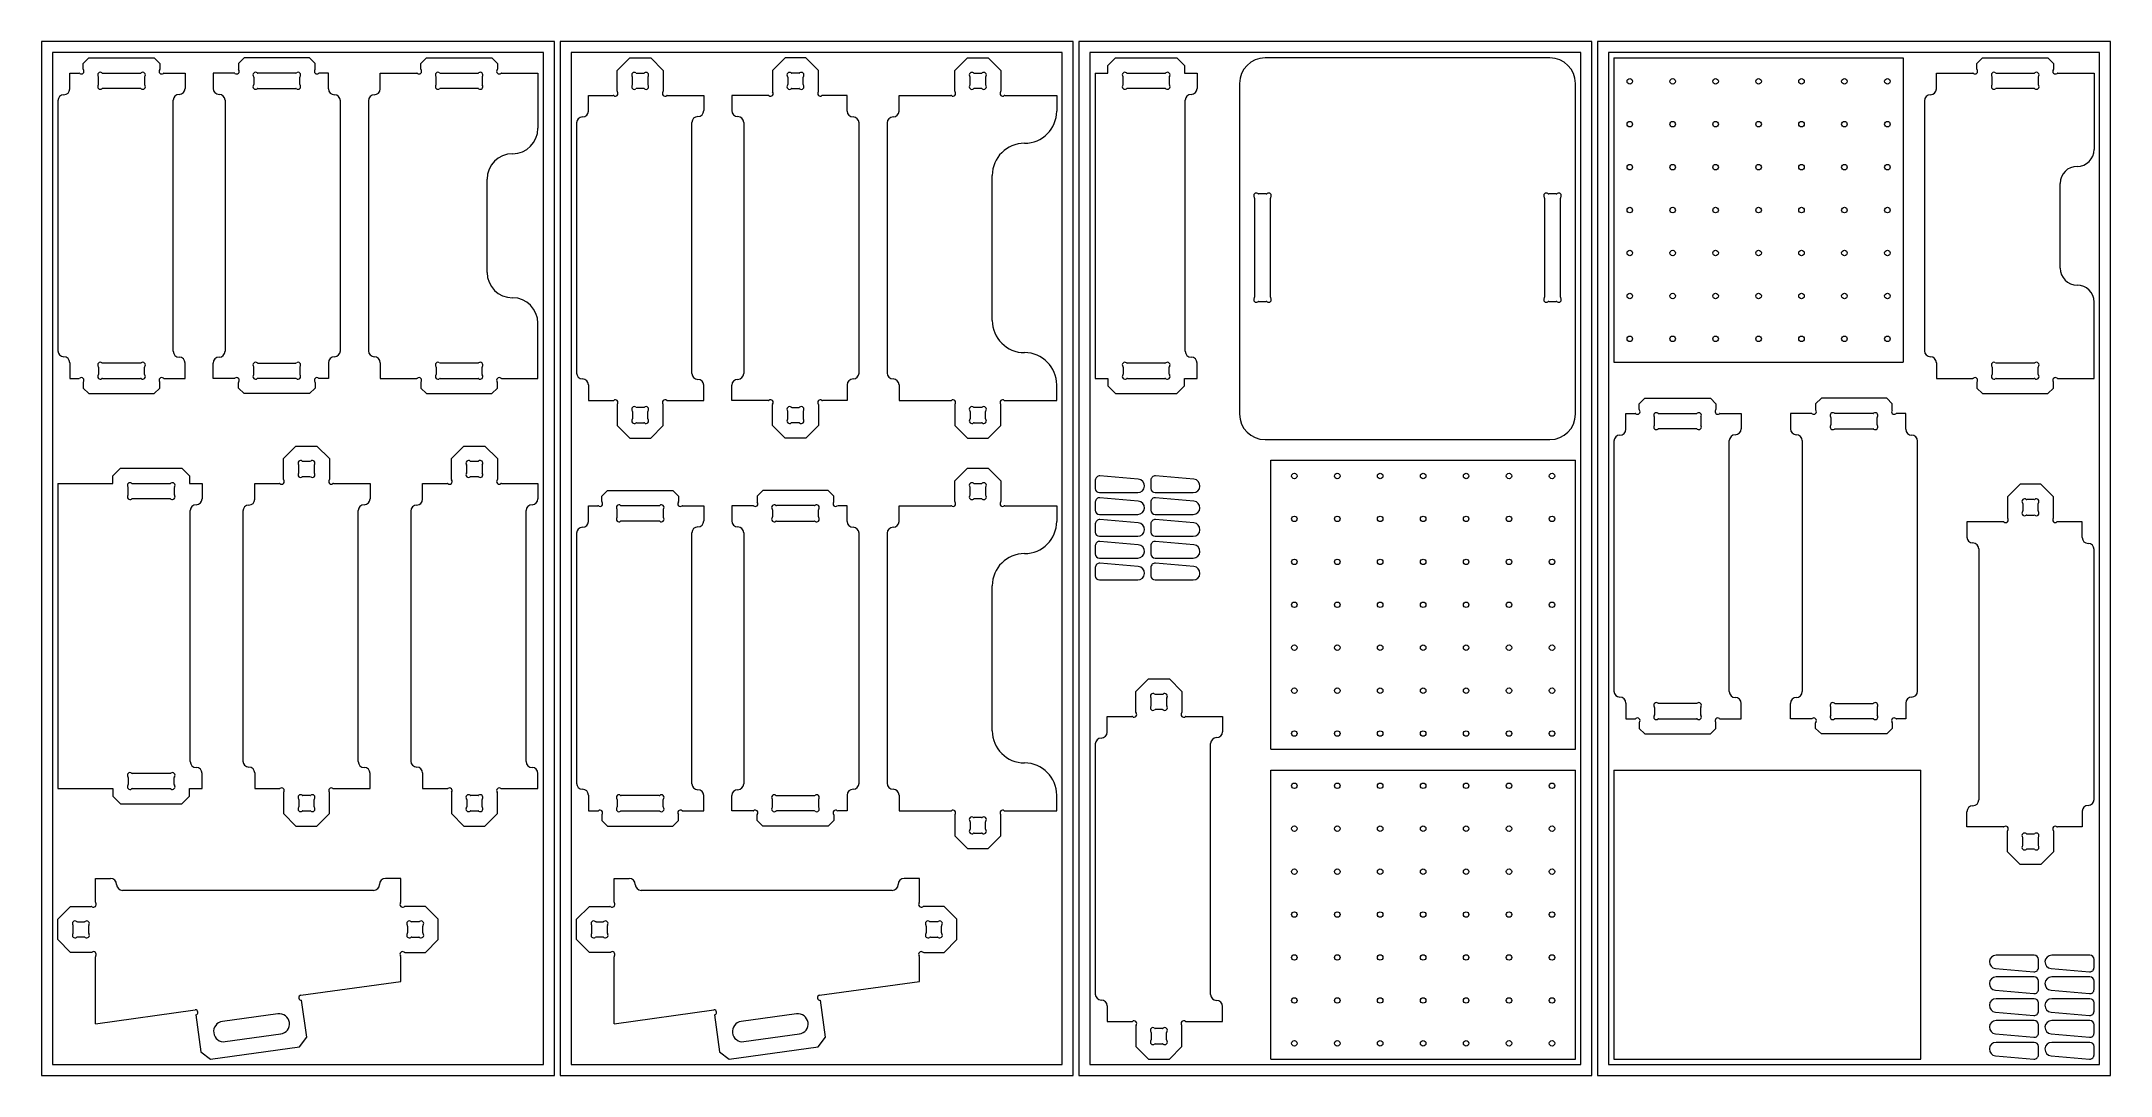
# Model space of a CAD drawing. Header units: millimetres. Extents: x 0 to 2440, y 0 to 1220.
import ezdxf

# ---------------------------------------------------------------- set-up
doc = ezdxf.new("R2010")
doc.units = ezdxf.units.MM

msp = doc.modelspace()

# ---------------------------------------------------------------- linework, layer by layer
at = {"color": 7, "linetype": 'Continuous', "lineweight": 15}
for p, q in [((605.1, 1220), (0, 1220)), ((0, 1220), (0, 0)), ((605.1, 0), (605.1, 1220)), ((1216.8, 1220), (611.6, 1220)), ((611.6, 1220), (611.6, 0)), ((1216.8, 0), (1216.8, 1220)), ((1828.4, 1220), (1223.3, 1220)), ((1223.3, 1220), (1223.3, 0)), ((1828.4, 0), (1828.4, 1220)), ((2440, 1220), (1834.9, 1220)), ((1834.9, 1220), (1834.9, 0)), ((2440, 0), (2440, 1220)), ((592.1, 1207), (13, 1207)), ((13, 1207), (13, 13)), ((49.3, 1193.9), (55.9, 1200.5)), ((55.9, 1200.5), (133.1, 1200.5)), ((133.1, 1200.5), (139.7, 1193.9)), ((239, 1200.5), (232.4, 1193.9)), ((316.1, 1200.5), (239, 1200.5)), ((322.8, 1193.9), (316.1, 1200.5)), ((447.5, 1193.9), (454.1, 1200.5)), ((454.1, 1200.5), (531.1, 1200.5)), ((531.1, 1200.5), (537.7, 1193.9)), ((592.1, 13), (592.1, 1207)), ((1203.8, 1207), (624.6, 1207)), ((624.6, 1207), (624.6, 13)), ((679, 1185.7), (693.8, 1200.5)), ((693.8, 1200.5), (718.5, 1200.5)), ((718.5, 1200.5), (733.2, 1185.7)), ((876.9, 1200.5), (862.1, 1185.7)), ((901.5, 1200.5), (876.9, 1200.5)), ((916.3, 1185.7), (901.5, 1200.5)), ((1077.2, 1185.7), (1091.9, 1200.5)), ((1091.9, 1200.5), (1116.6, 1200.5)), ((1116.6, 1200.5), (1131.4, 1185.7)), ((1203.8, 13), (1203.8, 1207)), ((1815.4, 1207), (1236.3, 1207)), ((1236.3, 1207), (1236.3, 13)), ((1257.6, 1191.5), (1266.6, 1200.5)), ((1266.6, 1200.5), (1339, 1200.5)), ((1339, 1200.5), (1348, 1191.5)), ((1778.9, 1200.5), (1442.9, 1200.5)), ((1815.4, 13), (1815.4, 1207)), ((2427, 1207), (1847.9, 1207)), ((1847.9, 1207), (1847.9, 13)), ((1854.4, 1200.5), (1854.4, 841.5)), ((1854.4, 1200.5), (2195.4, 1200.5)), ((2195.4, 1200.5), (2195.4, 841.5)), ((2282.3, 1193.9), (2288.9, 1200.5)), ((2288.9, 1200.5), (2366.1, 1200.5)), ((2366.1, 1200.5), (2372.7, 1193.9)), ((2427, 13), (2427, 1207)), ((33.5, 1182.5), (44.5, 1182.5)), ((33.5, 1164), (33.5, 1182.5)), ((49.3, 1187.3), (49.3, 1193.9)), ((67.3, 1169.2), (67.3, 1177.8)), ((72.1, 1182.6), (116.9, 1182.6)), ((121.7, 1177.8), (121.7, 1169.2)), ((139.7, 1193.9), (139.7, 1187.3)), ((144.5, 1182.5), (169.5, 1182.5)), ((169.5, 1182.5), (169.5, 1164.5)), ((227.6, 1182.5), (202.6, 1182.5)), ((202.6, 1182.5), (202.6, 1164.5)), ((232.4, 1193.9), (232.4, 1187.3)), ((250.4, 1177.8), (250.4, 1169.2)), ((300, 1182.6), (255.1, 1182.6)), ((304.8, 1169.2), (304.8, 1177.8)), ((322.8, 1187.3), (322.8, 1193.9)), ((338.6, 1182.5), (327.5, 1182.5)), ((338.6, 1164), (338.6, 1182.5)), ((399.6, 1182.5), (442.8, 1182.5)), ((399.6, 1164), (399.6, 1182.5)), ((447.5, 1187.3), (447.5, 1193.9)), ((465.5, 1169.2), (465.5, 1177.8)), ((470.3, 1182.6), (515, 1182.6)), ((519.7, 1177.8), (519.7, 1169.2)), ((537.7, 1193.9), (537.7, 1187.3)), ((542.5, 1182.5), (585.6, 1182.5)), ((585.6, 1182.5), (585.6, 1117.5)), ((679, 1161.1), (679, 1185.7)), ((697, 1169.1), (697, 1177.7)), ((701.8, 1182.5), (710.5, 1182.5)), ((715.2, 1177.7), (715.2, 1169.1)), ((733.2, 1185.7), (733.2, 1161.1)), ((862.1, 1185.7), (862.1, 1161.1)), ((880.1, 1177.7), (880.1, 1169.1)), ((893.5, 1182.5), (884.9, 1182.5)), ((898.3, 1169.1), (898.3, 1177.7)), ((916.3, 1161.1), (916.3, 1185.7)), ((1077.2, 1161.1), (1077.2, 1185.7)), ((1095.2, 1169.1), (1095.2, 1177.7)), ((1099.9, 1182.5), (1108.6, 1182.5)), ((1113.4, 1177.7), (1113.4, 1169.1)), ((1131.4, 1185.7), (1131.4, 1161.1)), ((1242.8, 1182.5), (1257.6, 1182.5)), ((1242.8, 1182.5), (1242.8, 822.5)), ((1257.6, 1182.5), (1257.6, 1191.5)), ((1275.6, 1169.4), (1275.6, 1177.6)), ((1280.6, 1182.6), (1324.9, 1182.6)), ((1330, 1177.6), (1330, 1169.4)), ((1348, 1191.5), (1348, 1182.5)), ((1348, 1182.5), (1362.8, 1182.5)), ((1362.8, 1182.5), (1362.8, 1164.5)), ((2234.5, 1182.5), (2277.5, 1182.5)), ((2234.5, 1164), (2234.5, 1182.5)), ((2282.3, 1187.3), (2282.3, 1193.9)), ((2300.3, 1169.2), (2300.3, 1177.8)), ((2305.1, 1182.6), (2349.9, 1182.6)), ((2354.7, 1177.8), (2354.7, 1169.2)), ((2372.7, 1193.9), (2372.7, 1187.3)), ((2377.5, 1182.5), (2420.5, 1182.5)), ((2420.5, 1182.5), (2420.5, 1092.5)), ((19.5, 1150), (19.5, 855)), ((116.9, 1164.4), (72.1, 1164.4)), ((155.5, 854.5), (155.5, 1150.5)), ((216.6, 1150.5), (216.6, 854.5)), ((255.1, 1164.4), (300, 1164.4)), ((352.6, 855), (352.6, 1150)), ((385.6, 1150), (385.6, 855)), ((515, 1164.4), (470.3, 1164.4)), ((645.1, 1156.3), (674.3, 1156.3)), ((645.1, 1137.8), (645.1, 1156.3)), ((710.5, 1164.3), (701.8, 1164.3)), ((738, 1156.3), (781.1, 1156.3)), ((781.1, 1156.3), (781.1, 1138.3)), ((857.3, 1156.3), (814.2, 1156.3)), ((814.2, 1156.3), (814.2, 1138.3)), ((884.9, 1164.3), (893.5, 1164.3)), ((950.2, 1156.3), (921.1, 1156.3)), ((950.2, 1137.8), (950.2, 1156.3)), ((1011.3, 1156.3), (1072.4, 1156.3)), ((1011.3, 1137.8), (1011.3, 1156.3)), ((1108.6, 1164.3), (1099.9, 1164.3)), ((1136.1, 1156.3), (1197.3, 1156.3)), ((1197.3, 1156.3), (1197.3, 1137.8)), ((1324.9, 1164.4), (1280.6, 1164.4)), ((1348.8, 854.5), (1348.8, 1150.5)), ((1412.9, 1170.5), (1412.9, 780.3)), ((1808.9, 780.3), (1808.9, 1170.5)), ((2220.5, 1150), (2220.5, 855)), ((2349.9, 1164.4), (2305.1, 1164.4)), ((631.1, 1123.8), (631.1, 828.8)), ((767.1, 828.3), (767.1, 1124.3)), ((828.2, 1124.3), (828.2, 828.3)), ((964.2, 828.8), (964.2, 1123.8)), ((997.3, 1123.8), (997.3, 828.8)), ((525.6, 947.5), (525.6, 1057.5)), ((1121.3, 890.8), (1121.3, 1061.8)), ((2380.5, 952.5), (2380.5, 1052.5)), ((1430.4, 1035.1), (1430.4, 918.2)), ((1444.3, 1040.1), (1435.4, 1040.1)), ((1449.4, 918.2), (1449.4, 1035.1)), ((1772.4, 1035.1), (1772.4, 918.2)), ((1786.3, 1040.1), (1777.4, 1040.1)), ((1791.4, 918.2), (1791.4, 1035.1)), ((1435.4, 913.1), (1444.3, 913.1)), ((1777.4, 913.1), (1786.3, 913.1)), ((2420.5, 822.5), (2420.5, 912.5)), ((585.6, 822.5), (585.6, 887.5)), ((33.5, 841), (33.5, 822.5)), ((67.3, 835.8), (67.3, 827.2)), ((116.9, 840.6), (72.1, 840.6)), ((121.7, 827.2), (121.7, 835.8)), ((169.5, 822.5), (169.5, 840.5)), ((202.6, 822.5), (202.6, 840.5)), ((250.4, 827.2), (250.4, 835.8)), ((255.1, 840.6), (300, 840.6)), ((304.8, 835.8), (304.8, 827.2)), ((338.6, 841), (338.6, 822.5)), ((399.6, 841), (399.6, 822.5)), ((465.5, 835.8), (465.5, 827.2)), ((515, 840.6), (470.3, 840.6)), ((519.7, 827.2), (519.7, 835.8)), ((1275.6, 835.6), (1275.6, 827.4)), ((1324.9, 840.6), (1280.6, 840.6)), ((1330, 827.4), (1330, 835.6)), ((1362.8, 822.5), (1362.8, 840.5)), ((1854.4, 841.5), (2195.4, 841.5)), ((2234.5, 841), (2234.5, 822.5)), ((2300.3, 835.8), (2300.3, 827.2)), ((2349.9, 840.6), (2305.1, 840.6)), ((2354.7, 827.2), (2354.7, 835.8)), ((33.5, 822.5), (44.5, 822.5)), ((49.3, 817.7), (49.3, 811.1)), ((49.3, 811.1), (55.9, 804.5)), ((72.1, 822.4), (116.9, 822.4)), ((133.1, 804.5), (139.7, 811.1)), ((139.7, 811.1), (139.7, 817.7)), ((144.5, 822.5), (169.5, 822.5)), ((227.6, 822.5), (202.6, 822.5)), ((232.4, 811.1), (232.4, 817.7)), ((239, 804.5), (232.4, 811.1)), ((300, 822.4), (255.1, 822.4)), ((322.8, 811.1), (316.1, 804.5)), ((322.8, 817.7), (322.8, 811.1)), ((338.6, 822.5), (327.5, 822.5)), ((399.6, 822.5), (442.8, 822.5)), ((447.5, 817.7), (447.5, 811.1)), ((447.5, 811.1), (454.1, 804.5)), ((470.3, 822.4), (515, 822.4)), ((531.1, 804.5), (537.7, 811.1)), ((537.7, 811.1), (537.7, 817.7)), ((542.5, 822.5), (585.6, 822.5)), ((645.1, 814.8), (645.1, 796.3)), ((781.1, 796.3), (781.1, 814.3)), ((814.2, 796.3), (814.2, 814.3)), ((950.2, 814.8), (950.2, 796.3)), ((1011.3, 814.8), (1011.3, 796.3)), ((1197.3, 796.3), (1197.3, 814.8)), ((1242.8, 822.5), (1257.6, 822.5)), ((1257.6, 822.5), (1257.6, 813.5)), ((1257.6, 813.5), (1266.6, 804.5)), ((1280.6, 822.4), (1324.9, 822.4)), ((1339, 804.5), (1348, 813.5)), ((1348, 813.5), (1348, 822.5)), ((1348, 822.5), (1362.8, 822.5)), ((2234.5, 822.5), (2277.5, 822.5)), ((2282.3, 817.7), (2282.3, 811.1)), ((2282.3, 811.1), (2288.9, 804.5)), ((2305.1, 822.4), (2349.9, 822.4)), ((2366.1, 804.5), (2372.7, 811.1)), ((2372.7, 811.1), (2372.7, 817.7)), ((2377.5, 822.5), (2420.5, 822.5)), ((55.9, 804.5), (133.1, 804.5)), ((316.1, 804.5), (239, 804.5)), ((454.1, 804.5), (531.1, 804.5)), ((645.1, 796.3), (674.3, 796.3)), ((679, 791.5), (679, 766.9)), ((697, 783.5), (697, 774.9)), ((710.5, 788.3), (701.8, 788.3)), ((715.2, 774.9), (715.2, 783.5)), ((733.2, 766.9), (733.2, 791.5)), ((738, 796.3), (781.1, 796.3)), ((857.3, 796.3), (814.2, 796.3)), ((862.1, 766.9), (862.1, 791.5)), ((880.1, 774.9), (880.1, 783.5)), ((884.9, 788.3), (893.5, 788.3)), ((898.3, 783.5), (898.3, 774.9)), ((916.3, 791.5), (916.3, 766.9)), ((950.2, 796.3), (921.1, 796.3)), ((1011.3, 796.3), (1072.4, 796.3)), ((1077.2, 791.5), (1077.2, 766.9)), ((1095.2, 783.5), (1095.2, 774.9)), ((1108.6, 788.3), (1099.9, 788.3)), ((1113.4, 774.9), (1113.4, 783.5)), ((1131.4, 766.9), (1131.4, 791.5)), ((1136.1, 796.3), (1197.3, 796.3)), ((1266.6, 804.5), (1339, 804.5)), ((1868.4, 781), (1879.4, 781)), ((1868.4, 762.5), (1868.4, 781)), ((1884.2, 792.4), (1890.8, 799)), ((1884.2, 785.8), (1884.2, 792.4)), ((1890.8, 799), (1968, 799)), ((1906.9, 781.1), (1951.8, 781.1)), ((1968, 799), (1974.6, 792.4)), ((1974.6, 792.4), (1974.6, 785.8)), ((1979.3, 781), (2004.4, 781)), ((2004.4, 781), (2004.4, 763)), ((2087.5, 781), (2062.4, 781)), ((2062.4, 781), (2062.4, 763)), ((2098.9, 799), (2092.2, 792.4)), ((2092.2, 792.4), (2092.2, 785.8)), ((2176, 799), (2098.9, 799)), ((2159.9, 781.1), (2115, 781.1)), ((2182.6, 792.4), (2176, 799)), ((2182.6, 785.8), (2182.6, 792.4)), ((2198.4, 781), (2187.4, 781)), ((2198.4, 762.5), (2198.4, 781)), ((2288.9, 804.5), (2366.1, 804.5)), ((679, 766.9), (693.8, 752.1)), ((701.8, 770.1), (710.5, 770.1)), ((718.5, 752.1), (733.2, 766.9)), ((876.9, 752.1), (862.1, 766.9)), ((893.5, 770.1), (884.9, 770.1)), ((916.3, 766.9), (901.5, 752.1)), ((1077.2, 766.9), (1091.9, 752.1)), ((1099.9, 770.1), (1108.6, 770.1)), ((1116.6, 752.1), (1131.4, 766.9)), ((1902.2, 767.7), (1902.2, 776.3)), ((1951.8, 762.9), (1906.9, 762.9)), ((1956.6, 776.3), (1956.6, 767.7)), ((2110.2, 776.3), (2110.2, 767.7)), ((2115, 762.9), (2159.9, 762.9)), ((2164.6, 767.7), (2164.6, 776.3)), ((285.5, 727.9), (300.2, 742.7)), ((300.2, 742.7), (324.9, 742.7)), ((324.9, 742.7), (339.7, 727.9)), ((483.5, 727.9), (498.3, 742.7)), ((498.3, 742.7), (523, 742.7)), ((523, 742.7), (537.7, 727.9)), ((693.8, 752.1), (718.5, 752.1)), ((901.5, 752.1), (876.9, 752.1)), ((1091.9, 752.1), (1116.6, 752.1)), ((1442.9, 750.3), (1778.9, 750.3)), ((1854.4, 748.5), (1854.4, 453.5)), ((1990.4, 453), (1990.4, 749)), ((2076.4, 749), (2076.4, 453)), ((2212.4, 453.5), (2212.4, 748.5)), ((84.3, 707.5), (93.3, 716.5)), ((93.3, 716.5), (165.7, 716.5)), ((165.7, 716.5), (174.7, 707.5)), ((285.5, 703.3), (285.5, 727.9)), ((303.5, 711.3), (303.5, 719.9)), ((308.2, 724.7), (316.9, 724.7)), ((321.7, 719.9), (321.7, 711.3)), ((339.7, 727.9), (339.7, 703.3)), ((483.5, 703.3), (483.5, 727.9)), ((501.5, 711.3), (501.5, 719.9)), ((506.3, 724.7), (515, 724.7)), ((519.7, 719.9), (519.7, 711.3)), ((537.7, 727.9), (537.7, 703.3)), ((1077.2, 701.7), (1091.9, 716.5)), ((1091.9, 716.5), (1116.6, 716.5)), ((1116.6, 716.5), (1131.4, 701.7)), ((1449.9, 725.9), (1808.9, 725.9)), ((1449.9, 384.9), (1449.9, 725.9)), ((1808.9, 384.9), (1808.9, 725.9)), ((19.5, 698.5), (84.3, 698.5)), ((19.5, 698.5), (19.5, 338.5)), ((84.3, 698.5), (84.3, 707.5)), ((102.3, 685.5), (102.3, 693.5)), ((107.3, 698.5), (151.7, 698.5)), ((156.7, 693.5), (156.7, 685.5)), ((174.7, 707.5), (174.7, 698.5)), ((174.7, 698.5), (189.5, 698.5)), ((189.5, 698.5), (189.5, 680.5)), ((251.6, 698.5), (280.7, 698.5)), ((251.6, 680), (251.6, 698.5)), ((316.9, 706.5), (308.2, 706.5)), ((344.4, 698.5), (387.6, 698.5)), ((387.6, 698.5), (387.6, 680.5)), ((449.6, 698.5), (478.8, 698.5)), ((449.6, 680), (449.6, 698.5)), ((515, 706.5), (506.3, 706.5)), ((542.5, 698.5), (585.6, 698.5)), ((585.6, 698.5), (585.6, 680.5)), ((660.9, 683.7), (667.5, 690.3)), ((660.9, 677.1), (660.9, 683.7)), ((667.5, 690.3), (744.7, 690.3)), ((744.7, 690.3), (751.3, 683.7)), ((751.3, 683.7), (751.3, 677.1)), ((850.6, 690.3), (844, 683.7)), ((844, 683.7), (844, 677.1)), ((927.8, 690.3), (850.6, 690.3)), ((934.4, 683.7), (927.8, 690.3)), ((934.4, 677.1), (934.4, 683.7)), ((1077.2, 677.1), (1077.2, 701.7)), ((1095.2, 685.1), (1095.2, 693.7)), ((1099.9, 698.5), (1108.6, 698.5)), ((1113.4, 693.7), (1113.4, 685.1)), ((1131.4, 701.7), (1131.4, 677.1)), ((1242.8, 702.4), (1242.8, 692.7)), ((1247.8, 687.7), (1292.8, 687.7)), ((1293.4, 703.4), (1248.2, 707.4)), ((1308.3, 702.4), (1308.3, 692.7)), ((1313.3, 687.7), (1358.3, 687.7)), ((1359, 703.4), (1313.8, 707.4)), ((2333.2, 697.5), (2318.4, 682.8)), ((2357.8, 697.5), (2333.2, 697.5)), ((2372.6, 682.8), (2357.8, 697.5)), ((151.7, 680.5), (107.3, 680.5)), ((175.5, 370.5), (175.5, 666.5)), ((237.6, 666), (237.6, 371)), ((373.6, 370.5), (373.6, 666.5)), ((435.6, 666), (435.6, 371)), ((571.6, 370.5), (571.6, 666.5)), ((645.1, 672.3), (656.2, 672.3)), ((645.1, 653.8), (645.1, 672.3)), ((678.9, 659), (678.9, 667.6)), ((683.7, 672.4), (728.6, 672.4)), ((733.3, 667.6), (733.3, 659)), ((756.1, 672.3), (781.1, 672.3)), ((781.1, 672.3), (781.1, 654.3)), ((839.2, 672.3), (814.2, 672.3)), ((814.2, 672.3), (814.2, 654.3)), ((862, 667.6), (862, 659)), ((911.6, 672.4), (866.8, 672.4)), ((916.4, 659), (916.4, 667.6)), ((950.2, 672.3), (939.2, 672.3)), ((950.2, 653.8), (950.2, 672.3)), ((1011.3, 672.3), (1072.4, 672.3)), ((1011.3, 653.8), (1011.3, 672.3)), ((1108.6, 680.3), (1099.9, 680.3)), ((1136.1, 672.3), (1197.3, 672.3)), ((1197.3, 672.3), (1197.3, 653.8)), ((1242.8, 676.7), (1242.8, 666.9)), ((1247.8, 661.9), (1292.8, 661.9)), ((1293.4, 677.7), (1248.2, 681.6)), ((1308.3, 676.7), (1308.3, 666.9)), ((1313.3, 661.9), (1358.3, 661.9)), ((1359, 677.7), (1313.8, 681.6)), ((2318.4, 682.8), (2318.4, 658.1)), ((2336.4, 674.8), (2336.4, 666.1)), ((2349.8, 679.5), (2341.2, 679.5)), ((2341.2, 661.3), (2349.8, 661.3)), ((2354.6, 666.1), (2354.6, 674.8)), ((2372.6, 658.1), (2372.6, 682.8)), ((631.1, 639.8), (631.1, 344.8)), ((728.6, 654.2), (683.7, 654.2)), ((767.1, 344.3), (767.1, 640.3)), ((828.2, 640.3), (828.2, 344.3)), ((866.8, 654.2), (911.6, 654.2)), ((964.2, 344.8), (964.2, 639.8)), ((997.3, 639.8), (997.3, 344.8)), ((1242.8, 650.9), (1242.8, 641.2)), ((1247.8, 636.2), (1292.8, 636.2)), ((1293.4, 652), (1248.2, 655.9)), ((1308.3, 650.9), (1308.3, 641.2)), ((1313.3, 636.2), (1358.3, 636.2)), ((1359, 652), (1313.8, 655.9)), ((2313.6, 653.3), (2270.5, 653.3)), ((2270.5, 653.3), (2270.5, 635.3)), ((2406.5, 653.3), (2377.4, 653.3)), ((2406.5, 634.8), (2406.5, 653.3)), ((1242.8, 625.2), (1242.8, 615.5)), ((1247.8, 610.5), (1292.8, 610.5)), ((1293.4, 626.2), (1248.2, 630.2)), ((1308.3, 625.2), (1308.3, 615.5)), ((1313.3, 610.5), (1358.3, 610.5)), ((1359, 626.2), (1313.8, 630.2)), ((2284.5, 621.3), (2284.5, 325.3)), ((2420.5, 325.8), (2420.5, 620.8)), ((1242.8, 599.5), (1242.8, 589.7)), ((1293.4, 600.5), (1248.2, 604.5)), ((1308.3, 599.5), (1308.3, 589.7)), ((1359, 600.5), (1313.8, 604.5)), ((1121.3, 406.8), (1121.3, 577.8)), ((1247.8, 584.7), (1292.8, 584.7)), ((1313.3, 584.7), (1358.3, 584.7)), ((1290.7, 453.1), (1305.4, 467.9)), ((1305.4, 467.9), (1330.1, 467.9)), ((1330.1, 467.9), (1344.9, 453.1)), ((1290.7, 428.5), (1290.7, 453.1)), ((1308.7, 436.5), (1308.7, 445.1)), ((1313.4, 449.9), (1322.1, 449.9)), ((1326.9, 445.1), (1326.9, 436.5)), ((1344.9, 453.1), (1344.9, 428.5)), ((1868.4, 439.5), (1868.4, 421)), ((2198.4, 439.5), (2198.4, 421)), ((1256.8, 423.7), (1285.9, 423.7)), ((1256.8, 405.2), (1256.8, 423.7)), ((1322.1, 431.7), (1313.4, 431.7)), ((1349.6, 423.7), (1392.8, 423.7)), ((1392.8, 423.7), (1392.8, 405.7)), ((1868.4, 421), (1879.4, 421)), ((1884.2, 416.2), (1884.2, 409.6)), ((1902.2, 434.3), (1902.2, 425.7)), ((1951.8, 439.1), (1906.9, 439.1)), ((1906.9, 420.9), (1951.8, 420.9)), ((1956.6, 425.7), (1956.6, 434.3)), ((1974.6, 409.6), (1974.6, 416.2)), ((1979.3, 421), (2004.4, 421)), ((2004.4, 421), (2004.4, 439)), ((2062.4, 421), (2062.4, 439)), ((2087.5, 421), (2062.4, 421)), ((2092.2, 409.6), (2092.2, 416.2)), ((2110.2, 425.7), (2110.2, 434.3)), ((2115, 439.1), (2159.9, 439.1)), ((2159.9, 420.9), (2115, 420.9)), ((2164.6, 434.3), (2164.6, 425.7)), ((2182.6, 416.2), (2182.6, 409.6)), ((2198.4, 421), (2187.4, 421)), ((1242.8, 391.2), (1242.8, 96.2)), ((1378.8, 95.7), (1378.8, 391.7)), ((1884.2, 409.6), (1890.8, 403)), ((1890.8, 403), (1968, 403)), ((1968, 403), (1974.6, 409.6)), ((2098.9, 403), (2092.2, 409.6)), ((2176, 403), (2098.9, 403)), ((2182.6, 409.6), (2176, 403)), ((1449.9, 384.9), (1808.9, 384.9)), ((102.3, 351.5), (102.3, 343.5)), ((151.7, 356.5), (107.3, 356.5)), ((156.7, 343.5), (156.7, 351.5)), ((189.5, 338.5), (189.5, 356.5)), ((251.6, 357), (251.6, 338.5)), ((387.6, 338.5), (387.6, 356.5)), ((449.6, 357), (449.6, 338.5)), ((585.6, 338.5), (585.6, 356.5)), ((1449.9, 360.5), (1808.9, 360.5)), ((1449.9, 19.5), (1449.9, 360.5)), ((1808.9, 19.5), (1808.9, 360.5)), ((1854.4, 360.5), (2216.2, 360.5)), ((1854.4, 360.5), (1854.4, 19.5)), ((2216.2, 19.5), (2216.2, 360.5)), ((19.5, 338.5), (84.3, 338.5)), ((84.3, 338.5), (84.3, 329.5)), ((84.3, 329.5), (93.3, 320.5)), ((93.3, 320.5), (165.7, 320.5)), ((107.3, 338.5), (151.7, 338.5)), ((165.7, 320.5), (174.7, 329.5)), ((174.7, 329.5), (174.7, 338.5)), ((174.7, 338.5), (189.5, 338.5)), ((251.6, 338.5), (280.7, 338.5)), ((285.5, 333.7), (285.5, 309.1)), ((303.5, 325.7), (303.5, 317.1)), ((316.9, 330.5), (308.2, 330.5)), ((321.7, 317.1), (321.7, 325.7)), ((339.7, 309.1), (339.7, 333.7)), ((344.4, 338.5), (387.6, 338.5)), ((449.6, 338.5), (478.8, 338.5)), ((483.5, 333.7), (483.5, 309.1)), ((501.5, 325.7), (501.5, 317.1)), ((515, 330.5), (506.3, 330.5)), ((519.7, 317.1), (519.7, 325.7)), ((537.7, 309.1), (537.7, 333.7)), ((542.5, 338.5), (585.6, 338.5)), ((645.1, 330.8), (645.1, 312.3)), ((678.9, 325.6), (678.9, 317)), ((728.6, 330.4), (683.7, 330.4)), ((733.3, 317), (733.3, 325.6)), ((781.1, 312.3), (781.1, 330.3)), ((814.2, 312.3), (814.2, 330.3)), ((862, 317), (862, 325.6)), ((866.8, 330.4), (911.6, 330.4)), ((916.4, 325.6), (916.4, 317)), ((950.2, 330.8), (950.2, 312.3)), ((1011.3, 330.8), (1011.3, 312.3)), ((1197.3, 312.3), (1197.3, 330.8)), ((285.5, 309.1), (300.2, 294.3)), ((300.2, 294.3), (324.9, 294.3)), ((308.2, 312.3), (316.9, 312.3)), ((324.9, 294.3), (339.7, 309.1)), ((483.5, 309.1), (498.3, 294.3)), ((498.3, 294.3), (523, 294.3)), ((506.3, 312.3), (515, 312.3)), ((523, 294.3), (537.7, 309.1)), ((645.1, 312.3), (656.2, 312.3)), ((660.9, 307.5), (660.9, 300.9)), ((660.9, 300.9), (667.5, 294.3)), ((667.5, 294.3), (744.7, 294.3)), ((683.7, 312.2), (728.6, 312.2)), ((744.7, 294.3), (751.3, 300.9)), ((751.3, 300.9), (751.3, 307.5)), ((756.1, 312.3), (781.1, 312.3)), ((839.2, 312.3), (814.2, 312.3)), ((844, 300.9), (844, 307.5)), ((850.6, 294.3), (844, 300.9)), ((927.8, 294.3), (850.6, 294.3)), ((911.6, 312.2), (866.8, 312.2)), ((934.4, 300.9), (927.8, 294.3)), ((934.4, 307.5), (934.4, 300.9)), ((950.2, 312.3), (939.2, 312.3)), ((1011.3, 312.3), (1072.4, 312.3)), ((1077.2, 307.5), (1077.2, 282.9)), ((1095.2, 299.5), (1095.2, 290.9)), ((1108.6, 304.3), (1099.9, 304.3)), ((1113.4, 290.9), (1113.4, 299.5)), ((1131.4, 282.9), (1131.4, 307.5)), ((1136.1, 312.3), (1197.3, 312.3)), ((2270.5, 293.3), (2270.5, 311.3)), ((2313.6, 293.3), (2270.5, 293.3)), ((2406.5, 293.3), (2377.4, 293.3)), ((2406.5, 311.8), (2406.5, 293.3)), ((1077.2, 282.9), (1091.9, 268.1)), ((1099.9, 286.1), (1108.6, 286.1)), ((1116.6, 268.1), (1131.4, 282.9)), ((2318.4, 263.9), (2318.4, 288.6)), ((2336.4, 271.9), (2336.4, 280.6)), ((2341.2, 285.3), (2349.8, 285.3)), ((2354.6, 280.6), (2354.6, 271.9)), ((2372.6, 288.6), (2372.6, 263.9)), ((1091.9, 268.1), (1116.6, 268.1)), ((2333.2, 249.1), (2318.4, 263.9)), ((2357.8, 249.1), (2333.2, 249.1)), ((2349.8, 267.1), (2341.2, 267.1)), ((2372.6, 263.9), (2357.8, 249.1)), ((63.7, 232.5), (81.7, 232.5)), ((63.7, 204.6), (63.7, 232.5)), ((423.7, 232.5), (405.7, 232.5)), ((423.7, 204.6), (423.7, 232.5)), ((675.3, 232.5), (693.3, 232.5)), ((675.3, 204.6), (675.3, 232.5)), ((1035.3, 232.5), (1017.3, 232.5)), ((1035.3, 204.6), (1035.3, 232.5)), ((19.5, 184.5), (34.5, 199.6)), ((34.5, 199.6), (58.7, 199.6)), ((391.7, 218.5), (95.7, 218.5)), ((452.9, 199.6), (428.7, 199.6)), ((467.9, 184.5), (452.9, 199.6)), ((631.1, 184.5), (646.2, 199.6)), ((646.2, 199.6), (670.3, 199.6)), ((1003.3, 218.5), (707.3, 218.5)), ((1064.5, 199.6), (1040.4, 199.6)), ((1079.5, 184.5), (1064.5, 199.6)), ((19.5, 160.4), (19.5, 184.5)), ((37.5, 168.4), (37.5, 176.5)), ((42.5, 181.6), (50.7, 181.6)), ((55.7, 176.5), (55.7, 168.4)), ((431.7, 176.5), (431.7, 168.4)), ((444.9, 181.6), (436.7, 181.6)), ((449.9, 168.4), (449.9, 176.5)), ((467.9, 160.4), (467.9, 184.5)), ((631.1, 160.4), (631.1, 184.5)), ((649.1, 168.4), (649.1, 176.5)), ((654.2, 181.6), (662.3, 181.6)), ((667.3, 176.5), (667.3, 168.4)), ((1043.3, 176.5), (1043.3, 168.4)), ((1056.5, 181.6), (1048.4, 181.6)), ((1061.5, 168.4), (1061.5, 176.5)), ((1079.5, 160.4), (1079.5, 184.5)), ((34.5, 145.4), (19.5, 160.4)), ((50.7, 163.4), (42.5, 163.4)), ((436.7, 163.4), (444.9, 163.4)), ((452.9, 145.4), (467.9, 160.4)), ((646.2, 145.4), (631.1, 160.4)), ((662.3, 163.4), (654.2, 163.4)), ((1048.4, 163.4), (1056.5, 163.4)), ((1064.5, 145.4), (1079.5, 160.4)), ((58.7, 145.4), (34.5, 145.4)), ((63.7, 61.2), (63.7, 140.3)), ((423.7, 111.2), (423.7, 140.3)), ((428.7, 145.4), (452.9, 145.4)), ((670.3, 145.4), (646.2, 145.4)), ((675.3, 61.2), (675.3, 140.3)), ((1035.3, 111.2), (1035.3, 140.3)), ((1040.4, 145.4), (1064.5, 145.4)), ((2304.2, 126.4), (2349.5, 122.4)), ((2349.9, 142.1), (2304.9, 142.1)), ((2354.9, 127.4), (2354.9, 137.1)), ((2369.8, 126.4), (2415.1, 122.4)), ((2415.5, 142.1), (2370.5, 142.1)), ((2420.5, 127.4), (2420.5, 137.1)), ((306.1, 94.9), (423.7, 111.2)), ((917.7, 94.9), (1035.3, 111.2)), ((2304.2, 100.7), (2349.5, 96.7)), ((2349.9, 116.4), (2304.9, 116.4)), ((2354.9, 101.7), (2354.9, 111.4)), ((2369.8, 100.7), (2415.1, 96.7)), ((2415.5, 116.4), (2370.5, 116.4)), ((2420.5, 101.7), (2420.5, 111.4)), ((63.7, 61.2), (181.3, 77.6)), ((313, 45.4), (306.9, 88.9)), ((675.3, 61.2), (792.9, 77.6)), ((924.6, 45.4), (918.6, 88.9)), ((1256.8, 82.2), (1256.8, 63.7)), ((1392.8, 63.7), (1392.8, 81.7)), ((2304.2, 74.9), (2349.5, 71)), ((2349.9, 90.7), (2304.9, 90.7)), ((2354.9, 75.9), (2354.9, 85.7)), ((2369.8, 74.9), (2415.1, 71)), ((2415.5, 90.7), (2370.5, 90.7)), ((2420.5, 75.9), (2420.5, 85.7)), ((182.1, 71.6), (188.2, 28)), ((278.9, 72.9), (213.5, 63.9)), ((216.8, 40.1), (282.2, 49.2)), ((793.8, 71.6), (799.8, 28)), ((890.5, 72.9), (825.1, 63.9)), ((828.4, 40.1), (893.8, 49.2)), ((1256.8, 63.7), (1285.9, 63.7)), ((1290.7, 58.9), (1290.7, 34.3)), ((1308.7, 50.9), (1308.7, 42.3)), ((1322.1, 55.7), (1313.4, 55.7)), ((1326.9, 42.3), (1326.9, 50.9)), ((1344.9, 34.3), (1344.9, 58.9)), ((1349.6, 63.7), (1392.8, 63.7)), ((2304.2, 49.2), (2349.5, 45.2)), ((2349.9, 64.9), (2304.9, 64.9)), ((2354.9, 50.2), (2354.9, 59.9)), ((2369.8, 49.2), (2415.1, 45.2)), ((2415.5, 64.9), (2370.5, 64.9)), ((2420.5, 50.2), (2420.5, 59.9)), ((188.2, 28), (199.5, 19.5)), ((199.5, 19.5), (304.5, 34.1)), ((304.5, 34.1), (313, 45.4)), ((799.8, 28), (811.1, 19.5)), ((811.1, 19.5), (916.1, 34.1)), ((916.1, 34.1), (924.6, 45.4)), ((1290.7, 34.3), (1305.4, 19.5)), ((1313.4, 37.5), (1322.1, 37.5)), ((1330.1, 19.5), (1344.9, 34.3)), ((2349.9, 39.2), (2304.9, 39.2)), ((2354.9, 24.5), (2354.9, 34.2)), ((2415.5, 39.2), (2370.5, 39.2)), ((2420.5, 24.5), (2420.5, 34.2)), ((0, 0), (605.1, 0)), ((13, 13), (592.1, 13)), ((611.6, 0), (1216.8, 0)), ((624.6, 13), (1203.8, 13)), ((1223.3, 0), (1828.4, 0)), ((1236.3, 13), (1815.4, 13)), ((1305.4, 19.5), (1330.1, 19.5)), ((1449.9, 19.5), (1808.9, 19.5)), ((1834.9, 0), (2440, 0)), ((1847.9, 13), (2427, 13)), ((1854.4, 19.5), (2216.2, 19.5)), ((2304.2, 23.5), (2349.5, 19.5)), ((2369.8, 23.5), (2415.1, 19.5))]:
    msp.add_line(p, q, dxfattribs=at)
for centre in [(1873, 1172.9), (1873, 1172.9), (1923.6, 1172.9), (1923.6, 1172.9), (1974.2, 1172.9), (1974.2, 1172.9), (2024.9, 1172.9), (2024.9, 1172.9), (2075.5, 1172.9), (2075.5, 1172.9), (2126.1, 1172.9), (2126.1, 1172.9), (2176.8, 1172.9), (2176.8, 1172.9), (1873, 1122.3), (1873, 1122.3), (1923.6, 1122.3), (1923.6, 1122.3), (1974.2, 1122.3), (1974.2, 1122.3), (2024.9, 1122.3), (2024.9, 1122.3), (2075.5, 1122.3), (2075.5, 1122.3), (2126.1, 1122.3), (2126.1, 1122.3), (2176.8, 1122.3), (2176.8, 1122.3), (1873, 1071.6), (1873, 1071.6), (1923.6, 1071.6), (1923.6, 1071.6), (1974.2, 1071.6), (1974.2, 1071.6), (2024.9, 1071.6), (2024.9, 1071.6), (2075.5, 1071.6), (2075.5, 1071.6), (2126.1, 1071.6), (2126.1, 1071.6), (2176.8, 1071.6), (2176.8, 1071.6), (1873, 1021), (1873, 1021), (1923.6, 1021), (1923.6, 1021), (1974.2, 1021), (1974.2, 1021), (2024.9, 1021), (2024.9, 1021), (2075.5, 1021), (2075.5, 1021), (2126.1, 1021), (2126.1, 1021), (2176.8, 1021), (2176.8, 1021), (1873, 970.4), (1873, 970.4), (1923.6, 970.4), (1923.6, 970.4), (1974.2, 970.4), (1974.2, 970.4), (2024.9, 970.4), (2024.9, 970.4), (2075.5, 970.4), (2075.5, 970.4), (2126.1, 970.4), (2126.1, 970.4), (2176.8, 970.4), (2176.8, 970.4), (1873, 919.7), (1873, 919.7), (1923.6, 919.7), (1923.6, 919.7), (1974.2, 919.7), (1974.2, 919.7), (2024.9, 919.7), (2024.9, 919.7), (2075.5, 919.7), (2075.5, 919.7), (2126.1, 919.7), (2126.1, 919.7), (2176.8, 919.7), (2176.8, 919.7), (1873, 869.1), (1873, 869.1), (1923.6, 869.1), (1923.6, 869.1), (1974.2, 869.1), (1974.2, 869.1), (2024.9, 869.1), (2024.9, 869.1), (2075.5, 869.1), (2075.5, 869.1), (2126.1, 869.1), (2126.1, 869.1), (2176.8, 869.1), (2176.8, 869.1), (1477.5, 707.3), (1477.5, 707.3), (1528.1, 707.3), (1528.1, 707.3), (1578.7, 707.3), (1578.7, 707.3), (1629.4, 707.3), (1629.4, 707.3), (1680, 707.3), (1680, 707.3), (1730.6, 707.3), (1730.6, 707.3), (1781.3, 707.3), (1781.3, 707.3), (1477.5, 656.7), (1477.5, 656.7), (1528.1, 656.7), (1528.1, 656.7), (1578.7, 656.7), (1578.7, 656.7), (1629.4, 656.7), (1629.4, 656.7), (1680, 656.7), (1680, 656.7), (1730.6, 656.7), (1730.6, 656.7), (1781.3, 656.7), (1781.3, 656.7), (1477.5, 606), (1477.5, 606), (1528.1, 606), (1528.1, 606), (1578.7, 606), (1578.7, 606), (1629.4, 606), (1629.4, 606), (1680, 606), (1680, 606), (1730.6, 606), (1730.6, 606), (1781.3, 606), (1781.3, 606), (1477.5, 555.4), (1477.5, 555.4), (1528.1, 555.4), (1528.1, 555.4), (1578.7, 555.4), (1578.7, 555.4), (1629.4, 555.4), (1629.4, 555.4), (1680, 555.4), (1680, 555.4), (1730.6, 555.4), (1730.6, 555.4), (1781.3, 555.4), (1781.3, 555.4), (1477.5, 504.8), (1477.5, 504.8), (1528.1, 504.8), (1528.1, 504.8), (1578.7, 504.8), (1578.7, 504.8), (1629.4, 504.8), (1629.4, 504.8), (1680, 504.8), (1680, 504.8), (1730.6, 504.8), (1730.6, 504.8), (1781.3, 504.8), (1781.3, 504.8), (1477.5, 454.1), (1477.5, 454.1), (1528.1, 454.1), (1528.1, 454.1), (1578.7, 454.1), (1578.7, 454.1), (1629.4, 454.1), (1629.4, 454.1), (1680, 454.1), (1680, 454.1), (1730.6, 454.1), (1730.6, 454.1), (1781.3, 454.1), (1781.3, 454.1), (1477.5, 403.5), (1477.5, 403.5), (1528.1, 403.5), (1528.1, 403.5), (1578.7, 403.5), (1578.7, 403.5), (1629.4, 403.5), (1629.4, 403.5), (1680, 403.5), (1680, 403.5), (1730.6, 403.5), (1730.6, 403.5), (1781.3, 403.5), (1781.3, 403.5), (1477.5, 341.9), (1477.5, 341.9), (1528.1, 341.9), (1528.1, 341.9), (1578.7, 341.9), (1578.7, 341.9), (1629.4, 341.9), (1629.4, 341.9), (1680, 341.9), (1680, 341.9), (1730.6, 341.9), (1730.6, 341.9), (1781.3, 341.9), (1781.3, 341.9), (1477.5, 291.3), (1477.5, 291.3), (1528.1, 291.3), (1528.1, 291.3), (1578.7, 291.3), (1578.7, 291.3), (1629.4, 291.3), (1629.4, 291.3), (1680, 291.3), (1680, 291.3), (1730.6, 291.3), (1730.6, 291.3), (1781.3, 291.3), (1781.3, 291.3), (1477.5, 240.6), (1477.5, 240.6), (1528.1, 240.6), (1528.1, 240.6), (1578.7, 240.6), (1578.7, 240.6), (1629.4, 240.6), (1629.4, 240.6), (1680, 240.6), (1680, 240.6), (1730.6, 240.6), (1730.6, 240.6), (1781.3, 240.6), (1781.3, 240.6), (1477.5, 190), (1477.5, 190), (1528.1, 190), (1528.1, 190), (1578.7, 190), (1578.7, 190), (1629.4, 190), (1629.4, 190), (1680, 190), (1680, 190), (1730.6, 190), (1730.6, 190), (1781.3, 190), (1781.3, 190), (1477.5, 139.4), (1477.5, 139.4), (1528.1, 139.4), (1528.1, 139.4), (1578.7, 139.4), (1578.7, 139.4), (1629.4, 139.4), (1629.4, 139.4), (1680, 139.4), (1680, 139.4), (1730.6, 139.4), (1730.6, 139.4), (1781.3, 139.4), (1781.3, 139.4), (1477.5, 88.7), (1477.5, 88.7), (1528.1, 88.7), (1528.1, 88.7), (1578.7, 88.7), (1578.7, 88.7), (1629.4, 88.7), (1629.4, 88.7), (1680, 88.7), (1680, 88.7), (1730.6, 88.7), (1730.6, 88.7), (1781.3, 88.7), (1781.3, 88.7), (1477.5, 38.1), (1477.5, 38.1), (1528.1, 38.1), (1528.1, 38.1), (1578.7, 38.1), (1578.7, 38.1), (1629.4, 38.1), (1629.4, 38.1), (1680, 38.1), (1680, 38.1), (1730.6, 38.1), (1730.6, 38.1), (1781.3, 38.1), (1781.3, 38.1)]:
    msp.add_circle(centre, 3.25, dxfattribs=at)
for centre, radius, start, end in [((1442.9, 1170.5), 30, 90, 180), ((1442.9, 1170.5), 30, 90, 180), ((1778.9, 1170.5), 30, 0, 90), ((1778.9, 1170.5), 30, 0, 90), ((44.5, 1181.5), 1, 51.1275, 90), ((44.5, 1181.5), 1, 51.1275, 90), ((47.1, 1184.7), 3.1, 231.1275, 38.8725), ((47.1, 1184.7), 3.1, 231.1275, 38.8725), ((50.3, 1187.3), 1, 180, 218.8725), ((50.3, 1187.3), 1, 180, 218.8725), ((69.5, 1180.4), 3.1, 51.1275, 218.8725), ((69.5, 1180.4), 3.1, 51.1275, 218.8725), ((66.3, 1177.8), 1, 0, 38.8725), ((66.3, 1177.8), 1, 0, 38.8725), ((72.1, 1183.6), 1, 231.1275, 270), ((72.1, 1183.6), 1, 231.1275, 270), ((116.9, 1183.6), 1, 270, 308.8725), ((116.9, 1183.6), 1, 270, 308.8725), ((119.5, 1180.4), 3.1, 321.1275, 128.8725), ((119.5, 1180.4), 3.1, 321.1275, 128.8725), ((122.7, 1177.8), 1, 141.1275, 180), ((122.7, 1177.8), 1, 141.1275, 180), ((141.9, 1184.7), 3.1, 141.1275, 308.8725), ((141.9, 1184.7), 3.1, 141.1275, 308.8725), ((138.7, 1187.3), 1, 321.1275, 0), ((138.7, 1187.3), 1, 321.1275, 0), ((144.5, 1181.5), 1, 90, 128.8725), ((144.5, 1181.5), 1, 90, 128.8725), ((227.6, 1181.5), 1, 51.1275, 90), ((227.6, 1181.5), 1, 51.1275, 90), ((230.2, 1184.7), 3.1, 231.1275, 38.8725), ((230.2, 1184.7), 3.1, 231.1275, 38.8725), ((233.4, 1187.3), 1, 180, 218.8725), ((233.4, 1187.3), 1, 180, 218.8725), ((252.6, 1180.4), 3.1, 51.1275, 218.8725), ((252.6, 1180.4), 3.1, 51.1275, 218.8725), ((249.4, 1177.8), 1, 0, 38.8725), ((249.4, 1177.8), 1, 0, 38.8725), ((255.1, 1183.6), 1, 231.1275, 270), ((255.1, 1183.6), 1, 231.1275, 270), ((300, 1183.6), 1, 270, 308.8725), ((300, 1183.6), 1, 270, 308.8725), ((302.6, 1180.4), 3.1, 321.1275, 128.8725), ((302.6, 1180.4), 3.1, 321.1275, 128.8725), ((305.8, 1177.8), 1, 141.1275, 180), ((305.8, 1177.8), 1, 141.1275, 180), ((325, 1184.7), 3.1, 141.1275, 308.8725), ((325, 1184.7), 3.1, 141.1275, 308.8725), ((321.8, 1187.3), 1, 321.1275, 0), ((321.8, 1187.3), 1, 321.1275, 0), ((327.5, 1181.5), 1, 90, 128.8725), ((327.5, 1181.5), 1, 90, 128.8725), ((442.8, 1181.5), 1, 51.1275, 90), ((442.8, 1181.5), 1, 51.1275, 90), ((445.3, 1184.7), 3.1, 231.1275, 38.8725), ((445.3, 1184.7), 3.1, 231.1275, 38.8725), ((448.5, 1187.3), 1, 180, 218.8725), ((448.5, 1187.3), 1, 180, 218.8725), ((467.7, 1180.4), 3.1, 51.1275, 218.8725), ((467.7, 1180.4), 3.1, 51.1275, 218.8725), ((464.5, 1177.8), 1, 0, 38.8725), ((464.5, 1177.8), 1, 0, 38.8725), ((470.3, 1183.6), 1, 231.1275, 270), ((470.3, 1183.6), 1, 231.1275, 270), ((515, 1183.6), 1, 270, 308.8725), ((515, 1183.6), 1, 270, 308.8725), ((517.5, 1180.4), 3.1, 321.1275, 128.8725), ((517.5, 1180.4), 3.1, 321.1275, 128.8725), ((520.7, 1177.8), 1, 141.1275, 180), ((520.7, 1177.8), 1, 141.1275, 180), ((539.9, 1184.7), 3.1, 141.1275, 308.8725), ((539.9, 1184.7), 3.1, 141.1275, 308.8725), ((536.7, 1187.3), 1, 321.1275, 0), ((536.7, 1187.3), 1, 321.1275, 0), ((542.5, 1181.5), 1, 90, 128.8725), ((542.5, 1181.5), 1, 90, 128.8725), ((699.2, 1180.3), 3.1, 51.1275, 218.8725), ((699.2, 1180.3), 3.1, 51.1275, 218.8725), ((696, 1177.7), 1, 0, 38.8725), ((696, 1177.7), 1, 0, 38.8725), ((701.8, 1183.5), 1, 231.1275, 270), ((701.8, 1183.5), 1, 231.1275, 270), ((710.5, 1183.5), 1, 270, 308.8725), ((710.5, 1183.5), 1, 270, 308.8725), ((713, 1180.3), 3.1, 321.1275, 128.8725), ((713, 1180.3), 3.1, 321.1275, 128.8725), ((716.2, 1177.7), 1, 141.1275, 180), ((716.2, 1177.7), 1, 141.1275, 180), ((882.3, 1180.3), 3.1, 51.1275, 218.8725), ((882.3, 1180.3), 3.1, 51.1275, 218.8725), ((879.1, 1177.7), 1, 0, 38.8725), ((879.1, 1177.7), 1, 0, 38.8725), ((884.9, 1183.5), 1, 231.1275, 270), ((884.9, 1183.5), 1, 231.1275, 270), ((893.5, 1183.5), 1, 270, 308.8725), ((893.5, 1183.5), 1, 270, 308.8725), ((896.1, 1180.3), 3.1, 321.1275, 128.8725), ((896.1, 1180.3), 3.1, 321.1275, 128.8725), ((899.3, 1177.7), 1, 141.1275, 180), ((899.3, 1177.7), 1, 141.1275, 180), ((1097.3, 1180.3), 3.1, 51.1275, 218.8725), ((1097.3, 1180.3), 3.1, 51.1275, 218.8725), ((1094.2, 1177.7), 1, 0, 38.8725), ((1094.2, 1177.7), 1, 0, 38.8725), ((1099.9, 1183.5), 1, 231.1275, 270), ((1099.9, 1183.5), 1, 231.1275, 270), ((1108.6, 1183.5), 1, 270, 308.8725), ((1108.6, 1183.5), 1, 270, 308.8725), ((1111.2, 1180.3), 3.1, 321.1275, 128.8725), ((1111.2, 1180.3), 3.1, 321.1275, 128.8725), ((1114.4, 1177.7), 1, 141.1275, 180), ((1114.4, 1177.7), 1, 141.1275, 180), ((1277.7, 1180.4), 3.1, 54.5577, 215.4423), ((1277.7, 1180.4), 3.1, 54.5577, 215.4423), ((1273.8, 1177.6), 1.8, 0, 35.4423), ((1273.8, 1177.6), 1.8, 0, 35.4423), ((1280.6, 1184.4), 1.8, 234.5577, 270), ((1280.6, 1184.4), 1.8, 234.5577, 270), ((1324.9, 1184.4), 1.8, 270, 305.4423), ((1324.9, 1184.4), 1.8, 270, 305.4423), ((1327.8, 1180.4), 3.1, 324.5577, 125.4423), ((1327.8, 1180.4), 3.1, 324.5577, 125.4423), ((1331.8, 1177.6), 1.8, 144.5577, 180), ((1331.8, 1177.6), 1.8, 144.5577, 180), ((2277.5, 1181.5), 1, 51.1275, 90), ((2277.5, 1181.5), 1, 51.1275, 90), ((2280.1, 1184.7), 3.1, 231.1275, 38.8725), ((2280.1, 1184.7), 3.1, 231.1275, 38.8725), ((2283.3, 1187.3), 1, 180, 218.8725), ((2283.3, 1187.3), 1, 180, 218.8725), ((2302.5, 1180.4), 3.1, 51.1275, 218.8725), ((2302.5, 1180.4), 3.1, 51.1275, 218.8725), ((2299.3, 1177.8), 1, 0, 38.8725), ((2299.3, 1177.8), 1, 0, 38.8725), ((2305.1, 1183.6), 1, 231.1275, 270), ((2305.1, 1183.6), 1, 231.1275, 270), ((2349.9, 1183.6), 1, 270, 308.8725), ((2349.9, 1183.6), 1, 270, 308.8725), ((2352.5, 1180.4), 3.1, 321.1275, 128.8725), ((2352.5, 1180.4), 3.1, 321.1275, 128.8725), ((2355.7, 1177.8), 1, 141.1275, 180), ((2355.7, 1177.8), 1, 141.1275, 180), ((2374.9, 1184.7), 3.1, 141.1275, 308.8725), ((2374.9, 1184.7), 3.1, 141.1275, 308.8725), ((2371.7, 1187.3), 1, 321.1275, 0), ((2371.7, 1187.3), 1, 321.1275, 0), ((2377.5, 1181.5), 1, 90, 128.8725), ((2377.5, 1181.5), 1, 90, 128.8725), ((26.5, 1150), 7, 90, 180), ((26.5, 1150), 7, 90, 180), ((26.5, 1164), 7, 270, 0), ((26.5, 1164), 7, 270, 0), ((69.5, 1166.6), 3.1, 141.1275, 308.8725), ((69.5, 1166.6), 3.1, 141.1275, 308.8725), ((66.3, 1169.2), 1, 321.1275, 0), ((66.3, 1169.2), 1, 321.1275, 0), ((72.1, 1163.4), 1, 90, 128.8725), ((72.1, 1163.4), 1, 90, 128.8725), ((116.9, 1163.4), 1, 51.1275, 90), ((116.9, 1163.4), 1, 51.1275, 90), ((119.5, 1166.6), 3.1, 231.1275, 38.8725), ((119.5, 1166.6), 3.1, 231.1275, 38.8725), ((122.7, 1169.2), 1, 180, 218.8725), ((122.7, 1169.2), 1, 180, 218.8725), ((162.5, 1150.5), 7, 90, 180), ((162.5, 1150.5), 7, 90, 180), ((162.5, 1164.5), 7, 270, 0), ((162.5, 1164.5), 7, 270, 0), ((209.6, 1164.5), 7, 180, 270), ((209.6, 1164.5), 7, 180, 270), ((209.6, 1150.5), 7, 0, 90), ((209.6, 1150.5), 7, 0, 90), ((252.6, 1166.6), 3.1, 141.1275, 308.8725), ((252.6, 1166.6), 3.1, 141.1275, 308.8725), ((249.4, 1169.2), 1, 321.1275, 0), ((249.4, 1169.2), 1, 321.1275, 0), ((255.1, 1163.4), 1, 90, 128.8725), ((255.1, 1163.4), 1, 90, 128.8725), ((300, 1163.4), 1, 51.1275, 90), ((300, 1163.4), 1, 51.1275, 90), ((302.6, 1166.6), 3.1, 231.1275, 38.8725), ((302.6, 1166.6), 3.1, 231.1275, 38.8725), ((305.8, 1169.2), 1, 180, 218.8725), ((305.8, 1169.2), 1, 180, 218.8725), ((345.6, 1164), 7, 180, 270), ((345.6, 1164), 7, 180, 270), ((345.6, 1150), 7, 0, 90), ((345.6, 1150), 7, 0, 90), ((392.6, 1150), 7, 90, 180), ((392.6, 1150), 7, 90, 180), ((392.6, 1164), 7, 270, 0), ((392.6, 1164), 7, 270, 0), ((467.7, 1166.6), 3.1, 141.1275, 308.8725), ((467.7, 1166.6), 3.1, 141.1275, 308.8725), ((464.5, 1169.2), 1, 321.1275, 0), ((464.5, 1169.2), 1, 321.1275, 0), ((470.3, 1163.4), 1, 90, 128.8725), ((470.3, 1163.4), 1, 90, 128.8725), ((515, 1163.4), 1, 51.1275, 90), ((515, 1163.4), 1, 51.1275, 90), ((517.5, 1166.6), 3.1, 231.1275, 38.8725), ((517.5, 1166.6), 3.1, 231.1275, 38.8725), ((520.7, 1169.2), 1, 180, 218.8725), ((520.7, 1169.2), 1, 180, 218.8725), ((674.3, 1155.3), 1, 51.1275, 90), ((674.3, 1155.3), 1, 51.1275, 90), ((676.8, 1158.5), 3.1, 231.1275, 38.8725), ((676.8, 1158.5), 3.1, 231.1275, 38.8725), ((680, 1161.1), 1, 180, 218.8725), ((680, 1161.1), 1, 180, 218.8725), ((699.2, 1166.5), 3.1, 141.1275, 308.8725), ((699.2, 1166.5), 3.1, 141.1275, 308.8725), ((696, 1169.1), 1, 321.1275, 0), ((696, 1169.1), 1, 321.1275, 0), ((701.8, 1163.3), 1, 90, 128.8725), ((701.8, 1163.3), 1, 90, 128.8725), ((710.5, 1163.3), 1, 51.1275, 90), ((710.5, 1163.3), 1, 51.1275, 90), ((713, 1166.5), 3.1, 231.1275, 38.8725), ((713, 1166.5), 3.1, 231.1275, 38.8725), ((716.2, 1169.1), 1, 180, 218.8725), ((716.2, 1169.1), 1, 180, 218.8725), ((735.4, 1158.5), 3.1, 141.1275, 308.8725), ((735.4, 1158.5), 3.1, 141.1275, 308.8725), ((732.2, 1161.1), 1, 321.1275, 0), ((732.2, 1161.1), 1, 321.1275, 0), ((738, 1155.3), 1, 90, 128.8725), ((738, 1155.3), 1, 90, 128.8725), ((857.3, 1155.3), 1, 51.1275, 90), ((857.3, 1155.3), 1, 51.1275, 90), ((859.9, 1158.5), 3.1, 231.1275, 38.8725), ((859.9, 1158.5), 3.1, 231.1275, 38.8725), ((863.1, 1161.1), 1, 180, 218.8725), ((863.1, 1161.1), 1, 180, 218.8725), ((882.3, 1166.5), 3.1, 141.1275, 308.8725), ((882.3, 1166.5), 3.1, 141.1275, 308.8725), ((879.1, 1169.1), 1, 321.1275, 0), ((879.1, 1169.1), 1, 321.1275, 0), ((884.9, 1163.3), 1, 90, 128.8725), ((884.9, 1163.3), 1, 90, 128.8725), ((893.5, 1163.3), 1, 51.1275, 90), ((893.5, 1163.3), 1, 51.1275, 90), ((896.1, 1166.5), 3.1, 231.1275, 38.8725), ((896.1, 1166.5), 3.1, 231.1275, 38.8725), ((899.3, 1169.1), 1, 180, 218.8725), ((899.3, 1169.1), 1, 180, 218.8725), ((918.5, 1158.5), 3.1, 141.1275, 308.8725), ((918.5, 1158.5), 3.1, 141.1275, 308.8725), ((915.3, 1161.1), 1, 321.1275, 0), ((915.3, 1161.1), 1, 321.1275, 0), ((921.1, 1155.3), 1, 90, 128.8725), ((921.1, 1155.3), 1, 90, 128.8725), ((1072.4, 1155.3), 1, 51.1275, 90), ((1072.4, 1155.3), 1, 51.1275, 90), ((1075, 1158.5), 3.1, 231.1275, 38.8725), ((1075, 1158.5), 3.1, 231.1275, 38.8725), ((1078.2, 1161.1), 1, 180, 218.8725), ((1078.2, 1161.1), 1, 180, 218.8725), ((1097.3, 1166.5), 3.1, 141.1275, 308.8725), ((1097.3, 1166.5), 3.1, 141.1275, 308.8725), ((1094.2, 1169.1), 1, 321.1275, 0), ((1094.2, 1169.1), 1, 321.1275, 0), ((1099.9, 1163.3), 1, 90, 128.8725), ((1099.9, 1163.3), 1, 90, 128.8725), ((1108.6, 1163.3), 1, 51.1275, 90), ((1108.6, 1163.3), 1, 51.1275, 90), ((1111.2, 1166.5), 3.1, 231.1275, 38.8725), ((1111.2, 1166.5), 3.1, 231.1275, 38.8725), ((1114.4, 1169.1), 1, 180, 218.8725), ((1114.4, 1169.1), 1, 180, 218.8725), ((1133.5, 1158.5), 3.1, 141.1275, 308.8725), ((1133.5, 1158.5), 3.1, 141.1275, 308.8725), ((1130.4, 1161.1), 1, 321.1275, 0), ((1130.4, 1161.1), 1, 321.1275, 0), ((1136.1, 1155.3), 1, 90, 128.8725), ((1136.1, 1155.3), 1, 90, 128.8725), ((1277.7, 1166.6), 3.1, 144.5577, 305.4423), ((1277.7, 1166.6), 3.1, 144.5577, 305.4423), ((1273.8, 1169.4), 1.8, 324.5577, 0), ((1273.8, 1169.4), 1.8, 324.5577, 0), ((1280.6, 1162.6), 1.8, 90, 125.4423), ((1280.6, 1162.6), 1.8, 90, 125.4423), ((1324.9, 1162.6), 1.8, 54.5577, 90), ((1324.9, 1162.6), 1.8, 54.5577, 90), ((1327.8, 1166.6), 3.1, 234.5577, 35.4423), ((1327.8, 1166.6), 3.1, 234.5577, 35.4423), ((1331.8, 1169.4), 1.8, 180, 215.4423), ((1331.8, 1169.4), 1.8, 180, 215.4423), ((1355.8, 1150.5), 7, 90, 180), ((1355.8, 1150.5), 7, 90, 180), ((1355.8, 1164.5), 7, 270, 0), ((1355.8, 1164.5), 7, 270, 0), ((2227.5, 1150), 7, 90, 180), ((2227.5, 1150), 7, 90, 180), ((2227.5, 1164), 7, 270, 0), ((2227.5, 1164), 7, 270, 0), ((2302.5, 1166.6), 3.1, 141.1275, 308.8725), ((2302.5, 1166.6), 3.1, 141.1275, 308.8725), ((2299.3, 1169.2), 1, 321.1275, 0), ((2299.3, 1169.2), 1, 321.1275, 0), ((2305.1, 1163.4), 1, 90, 128.8725), ((2305.1, 1163.4), 1, 90, 128.8725), ((2349.9, 1163.4), 1, 51.1275, 90), ((2349.9, 1163.4), 1, 51.1275, 90), ((2352.5, 1166.6), 3.1, 231.1275, 38.8725), ((2352.5, 1166.6), 3.1, 231.1275, 38.8725), ((2355.7, 1169.2), 1, 180, 218.8725), ((2355.7, 1169.2), 1, 180, 218.8725), ((638.1, 1123.8), 7, 90, 180), ((638.1, 1123.8), 7, 90, 180), ((638.1, 1137.8), 7, 270, 0), ((638.1, 1137.8), 7, 270, 0), ((774.1, 1124.3), 7, 90, 180), ((774.1, 1124.3), 7, 90, 180), ((774.1, 1138.3), 7, 270, 0), ((774.1, 1138.3), 7, 270, 0), ((821.2, 1138.3), 7, 180, 270), ((821.2, 1138.3), 7, 180, 270), ((821.2, 1124.3), 7, 0, 90), ((821.2, 1124.3), 7, 0, 90), ((957.2, 1137.8), 7, 180, 270), ((957.2, 1137.8), 7, 180, 270), ((957.2, 1123.8), 7, 0, 90), ((957.2, 1123.8), 7, 0, 90), ((1004.3, 1123.8), 7, 90, 180), ((1004.3, 1123.8), 7, 90, 180), ((1004.3, 1137.8), 7, 270, 0), ((1004.3, 1137.8), 7, 270, 0), ((1159.3, 1137.8), 38, 270, 0), ((1159.3, 1137.8), 38, 270, 0), ((555.6, 1117.5), 30, 270, 0), ((555.6, 1117.5), 30, 270, 0), ((1159.3, 1061.8), 38, 90, 180), ((1159.3, 1061.8), 38, 90, 180), ((555.6, 1057.5), 30, 90, 180), ((555.6, 1057.5), 30, 90, 180), ((2400.5, 1092.5), 20, 270, 0), ((2400.5, 1092.5), 20, 270, 0), ((2400.5, 1052.5), 20, 90, 180), ((2400.5, 1052.5), 20, 90, 180), ((1432.6, 1038), 3.1, 54.5577, 215.4423), ((1432.6, 1038), 3.1, 54.5577, 215.4423), ((1428.6, 1035.1), 1.8, 360, 35.4423), ((1428.6, 1035.1), 1.8, 360, 35.4423), ((1435.4, 1041.9), 1.8, 234.5577, 270), ((1435.4, 1041.9), 1.8, 234.5577, 270), ((1444.3, 1041.9), 1.8, 270, 305.4423), ((1444.3, 1041.9), 1.8, 270, 305.4423), ((1447.2, 1038), 3.1, 324.5577, 125.4423), ((1447.2, 1038), 3.1, 324.5577, 125.4423), ((1451.2, 1035.1), 1.8, 144.5577, 180), ((1451.2, 1035.1), 1.8, 144.5577, 180), ((1774.6, 1038), 3.1, 54.5577, 215.4423), ((1774.6, 1038), 3.1, 54.5577, 215.4423), ((1770.6, 1035.1), 1.8, 0, 35.4423), ((1770.6, 1035.1), 1.8, 0, 35.4423), ((1777.4, 1041.9), 1.8, 234.5577, 270), ((1777.4, 1041.9), 1.8, 234.5577, 270), ((1786.3, 1041.9), 1.8, 270, 305.4423), ((1786.3, 1041.9), 1.8, 270, 305.4423), ((1789.2, 1038), 3.1, 324.5577, 125.4423), ((1789.2, 1038), 3.1, 324.5577, 125.4423), ((1793.2, 1035.1), 1.8, 144.5577, 180), ((1793.2, 1035.1), 1.8, 144.5577, 180), ((2400.5, 952.5), 20, 180, 270), ((2400.5, 952.5), 20, 180, 270), ((555.6, 947.5), 30, 180, 270), ((555.6, 947.5), 30, 180, 270), ((2400.5, 912.5), 20, 0, 90), ((2400.5, 912.5), 20, 0, 90), ((555.6, 887.5), 30, 0, 90), ((555.6, 887.5), 30, 0, 90), ((1432.6, 915.3), 3.1, 144.5577, 305.4423), ((1432.6, 915.3), 3.1, 144.5577, 305.4423), ((1428.6, 918.2), 1.8, 324.5577, 0), ((1428.6, 918.2), 1.8, 324.5577, 0), ((1435.4, 911.3), 1.8, 90, 125.4423), ((1435.4, 911.3), 1.8, 90, 125.4423), ((1444.3, 911.3), 1.8, 54.5577, 90), ((1444.3, 911.3), 1.8, 54.5577, 90), ((1447.2, 915.3), 3.1, 234.5577, 35.4423), ((1447.2, 915.3), 3.1, 234.5577, 35.4423), ((1451.2, 918.2), 1.8, 180, 215.4423), ((1451.2, 918.2), 1.8, 180, 215.4423), ((1774.6, 915.3), 3.1, 144.5577, 305.4423), ((1774.6, 915.3), 3.1, 144.5577, 305.4423), ((1770.6, 918.2), 1.8, 324.5577, 0), ((1770.6, 918.2), 1.8, 324.5577, 0), ((1777.4, 911.3), 1.8, 90, 125.4423), ((1777.4, 911.3), 1.8, 90, 125.4423), ((1786.3, 911.3), 1.8, 54.5577, 90), ((1786.3, 911.3), 1.8, 54.5577, 90), ((1789.2, 915.3), 3.1, 234.5577, 35.4423), ((1789.2, 915.3), 3.1, 234.5577, 35.4423), ((1793.2, 918.2), 1.8, 180, 215.4423), ((1793.2, 918.2), 1.8, 180, 215.4423), ((1159.3, 890.8), 38, 180, 270), ((1159.3, 890.8), 38, 180, 270), ((26.5, 855), 7, 180, 270), ((26.5, 855), 7, 180, 270), ((162.5, 854.5), 7, 180, 270), ((162.5, 854.5), 7, 180, 270), ((209.6, 854.5), 7, 270, 0), ((209.6, 854.5), 7, 270, 0), ((345.6, 855), 7, 270, 0), ((345.6, 855), 7, 270, 0), ((392.6, 855), 7, 180, 270), ((392.6, 855), 7, 180, 270), ((1355.8, 854.5), 7, 180, 270), ((1355.8, 854.5), 7, 180, 270), ((2227.5, 855), 7, 180, 270), ((2227.5, 855), 7, 180, 270), ((26.5, 841), 7, 0, 90), ((26.5, 841), 7, 0, 90), ((69.5, 838.4), 3.1, 51.1275, 218.8725), ((69.5, 838.4), 3.1, 51.1275, 218.8725), ((66.3, 835.8), 1, 0, 38.8725), ((66.3, 835.8), 1, 0, 38.8725), ((72.1, 841.6), 1, 231.1275, 270), ((72.1, 841.6), 1, 231.1275, 270), ((116.9, 841.6), 1, 270, 308.8725), ((116.9, 841.6), 1, 270, 308.8725), ((119.5, 838.4), 3.1, 321.1275, 128.8725), ((119.5, 838.4), 3.1, 321.1275, 128.8725), ((122.7, 835.8), 1, 141.1275, 180), ((122.7, 835.8), 1, 141.1275, 180), ((162.5, 840.5), 7, 0, 90), ((162.5, 840.5), 7, 0, 90), ((209.6, 840.5), 7, 90, 180), ((209.6, 840.5), 7, 90, 180), ((252.6, 838.4), 3.1, 51.1275, 218.8725), ((252.6, 838.4), 3.1, 51.1275, 218.8725), ((249.4, 835.8), 1, 0, 38.8725), ((249.4, 835.8), 1, 0, 38.8725), ((255.1, 841.6), 1, 231.1275, 270), ((255.1, 841.6), 1, 231.1275, 270), ((300, 841.6), 1, 270, 308.8725), ((300, 841.6), 1, 270, 308.8725), ((302.6, 838.4), 3.1, 321.1275, 128.8725), ((302.6, 838.4), 3.1, 321.1275, 128.8725), ((305.8, 835.8), 1, 141.1275, 180), ((305.8, 835.8), 1, 141.1275, 180), ((345.6, 841), 7, 90, 180), ((345.6, 841), 7, 90, 180), ((392.6, 841), 7, 0, 90), ((392.6, 841), 7, 0, 90), ((467.7, 838.4), 3.1, 51.1275, 218.8725), ((467.7, 838.4), 3.1, 51.1275, 218.8725), ((464.5, 835.8), 1, 0, 38.8725), ((464.5, 835.8), 1, 0, 38.8725), ((470.3, 841.6), 1, 231.1275, 270), ((470.3, 841.6), 1, 231.1275, 270), ((515, 841.6), 1, 270, 308.8725), ((515, 841.6), 1, 270, 308.8725), ((517.5, 838.4), 3.1, 321.1275, 128.8725), ((517.5, 838.4), 3.1, 321.1275, 128.8725), ((520.7, 835.8), 1, 141.1275, 180), ((520.7, 835.8), 1, 141.1275, 180), ((1159.3, 814.8), 38, 0, 90), ((1159.3, 814.8), 38, 0, 90), ((1277.7, 838.4), 3.1, 54.5577, 215.4423), ((1277.7, 838.4), 3.1, 54.5577, 215.4423), ((1273.8, 835.6), 1.8, 0, 35.4423), ((1273.8, 835.6), 1.8, 0, 35.4423), ((1280.6, 842.4), 1.8, 234.5577, 270), ((1280.6, 842.4), 1.8, 234.5577, 270), ((1324.9, 842.4), 1.8, 270, 305.4423), ((1324.9, 842.4), 1.8, 270, 305.4423), ((1327.8, 838.4), 3.1, 324.5577, 125.4423), ((1327.8, 838.4), 3.1, 324.5577, 125.4423), ((1331.8, 835.6), 1.8, 144.5577, 180), ((1331.8, 835.6), 1.8, 144.5577, 180), ((1355.8, 840.5), 7, 0, 90), ((1355.8, 840.5), 7, 0, 90), ((2227.5, 841), 7, 0, 90), ((2227.5, 841), 7, 0, 90), ((2302.5, 838.4), 3.1, 51.1275, 218.8725), ((2302.5, 838.4), 3.1, 51.1275, 218.8725), ((2299.3, 835.8), 1, 0, 38.8725), ((2299.3, 835.8), 1, 0, 38.8725), ((2305.1, 841.6), 1, 231.1275, 270), ((2305.1, 841.6), 1, 231.1275, 270), ((2349.9, 841.6), 1, 270, 308.8725), ((2349.9, 841.6), 1, 270, 308.8725), ((2352.5, 838.4), 3.1, 321.1275, 128.8725), ((2352.5, 838.4), 3.1, 321.1275, 128.8725), ((2355.7, 835.8), 1, 141.1275, 180), ((2355.7, 835.8), 1, 141.1275, 180), ((44.5, 823.5), 1, 270, 308.8725), ((44.5, 823.5), 1, 270, 308.8725), ((47.1, 820.3), 3.1, 321.1275, 128.8725), ((47.1, 820.3), 3.1, 321.1275, 128.8725), ((50.3, 817.7), 1, 141.1275, 180), ((50.3, 817.7), 1, 141.1275, 180), ((69.5, 824.6), 3.1, 141.1275, 308.8725), ((69.5, 824.6), 3.1, 141.1275, 308.8725), ((66.3, 827.2), 1, 321.1275, 0), ((66.3, 827.2), 1, 321.1275, 0), ((72.1, 821.4), 1, 90, 128.8725), ((72.1, 821.4), 1, 90, 128.8725), ((116.9, 821.4), 1, 51.1275, 90), ((116.9, 821.4), 1, 51.1275, 90), ((119.5, 824.6), 3.1, 231.1275, 38.8725), ((119.5, 824.6), 3.1, 231.1275, 38.8725), ((122.7, 827.2), 1, 180, 218.8725), ((122.7, 827.2), 1, 180, 218.8725), ((141.9, 820.3), 3.1, 51.1275, 218.8725), ((141.9, 820.3), 3.1, 51.1275, 218.8725), ((138.7, 817.7), 1, 0, 38.8725), ((138.7, 817.7), 1, 0, 38.8725), ((144.5, 823.5), 1, 231.1275, 270), ((144.5, 823.5), 1, 231.1275, 270), ((227.6, 823.5), 1, 270, 308.8725), ((227.6, 823.5), 1, 270, 308.8725), ((230.2, 820.3), 3.1, 321.1275, 128.8725), ((230.2, 820.3), 3.1, 321.1275, 128.8725), ((233.4, 817.7), 1, 141.1275, 180), ((233.4, 817.7), 1, 141.1275, 180), ((252.6, 824.6), 3.1, 141.1275, 308.8725), ((252.6, 824.6), 3.1, 141.1275, 308.8725), ((249.4, 827.2), 1, 321.1275, 0), ((249.4, 827.2), 1, 321.1275, 0), ((255.1, 821.4), 1, 90, 128.8725), ((255.1, 821.4), 1, 90, 128.8725), ((300, 821.4), 1, 51.1275, 90), ((300, 821.4), 1, 51.1275, 90), ((302.6, 824.6), 3.1, 231.1275, 38.8725), ((302.6, 824.6), 3.1, 231.1275, 38.8725), ((305.8, 827.2), 1, 180, 218.8725), ((305.8, 827.2), 1, 180, 218.8725), ((325, 820.3), 3.1, 51.1275, 218.8725), ((325, 820.3), 3.1, 51.1275, 218.8725), ((321.8, 817.7), 1, 0, 38.8725), ((321.8, 817.7), 1, 0, 38.8725), ((327.5, 823.5), 1, 231.1275, 270), ((327.5, 823.5), 1, 231.1275, 270), ((442.8, 823.5), 1, 270, 308.8725), ((442.8, 823.5), 1, 270, 308.8725), ((445.3, 820.3), 3.1, 321.1275, 128.8725), ((445.3, 820.3), 3.1, 321.1275, 128.8725), ((448.5, 817.7), 1, 141.1275, 180), ((448.5, 817.7), 1, 141.1275, 180), ((467.7, 824.6), 3.1, 141.1275, 308.8725), ((467.7, 824.6), 3.1, 141.1275, 308.8725), ((464.5, 827.2), 1, 321.1275, 0), ((464.5, 827.2), 1, 321.1275, 0), ((470.3, 821.4), 1, 90, 128.8725), ((470.3, 821.4), 1, 90, 128.8725), ((515, 821.4), 1, 51.1275, 90), ((515, 821.4), 1, 51.1275, 90), ((517.5, 824.6), 3.1, 231.1275, 38.8725), ((517.5, 824.6), 3.1, 231.1275, 38.8725), ((520.7, 827.2), 1, 180, 218.8725), ((520.7, 827.2), 1, 180, 218.8725), ((539.9, 820.3), 3.1, 51.1275, 218.8725), ((539.9, 820.3), 3.1, 51.1275, 218.8725), ((536.7, 817.7), 1, 0, 38.8725), ((536.7, 817.7), 1, 0, 38.8725), ((542.5, 823.5), 1, 231.1275, 270), ((542.5, 823.5), 1, 231.1275, 270), ((638.1, 828.8), 7, 180, 270), ((638.1, 828.8), 7, 180, 270), ((638.1, 814.8), 7, 0, 90), ((638.1, 814.8), 7, 0, 90), ((774.1, 828.3), 7, 180, 270), ((774.1, 828.3), 7, 180, 270), ((774.1, 814.3), 7, 0, 90), ((774.1, 814.3), 7, 0, 90), ((821.2, 814.3), 7, 90, 180), ((821.2, 814.3), 7, 90, 180), ((821.2, 828.3), 7, 270, 0), ((821.2, 828.3), 7, 270, 0), ((957.2, 814.8), 7, 90, 180), ((957.2, 814.8), 7, 90, 180), ((957.2, 828.8), 7, 270, 0), ((957.2, 828.8), 7, 270, 0), ((1004.3, 828.8), 7, 180, 270), ((1004.3, 828.8), 7, 180, 270), ((1004.3, 814.8), 7, 0, 90), ((1004.3, 814.8), 7, 0, 90), ((1277.7, 824.6), 3.1, 144.5577, 305.4423), ((1277.7, 824.6), 3.1, 144.5577, 305.4423), ((1273.8, 827.4), 1.8, 324.5577, 0), ((1273.8, 827.4), 1.8, 324.5577, 0), ((1280.6, 820.6), 1.8, 90, 125.4423), ((1280.6, 820.6), 1.8, 90, 125.4423), ((1324.9, 820.6), 1.8, 54.5577, 90), ((1324.9, 820.6), 1.8, 54.5577, 90), ((1327.8, 824.6), 3.1, 234.5577, 35.4423), ((1327.8, 824.6), 3.1, 234.5577, 35.4423), ((1331.8, 827.4), 1.8, 180, 215.4423), ((1331.8, 827.4), 1.8, 180, 215.4423), ((2277.5, 823.5), 1, 270, 308.8725), ((2277.5, 823.5), 1, 270, 308.8725), ((2280.1, 820.3), 3.1, 321.1275, 128.8725), ((2280.1, 820.3), 3.1, 321.1275, 128.8725), ((2283.3, 817.7), 1, 141.1275, 180), ((2283.3, 817.7), 1, 141.1275, 180), ((2302.5, 824.6), 3.1, 141.1275, 308.8725), ((2302.5, 824.6), 3.1, 141.1275, 308.8725), ((2299.3, 827.2), 1, 321.1275, 0), ((2299.3, 827.2), 1, 321.1275, 0), ((2305.1, 821.4), 1, 90, 128.8725), ((2305.1, 821.4), 1, 90, 128.8725), ((2349.9, 821.4), 1, 51.1275, 90), ((2349.9, 821.4), 1, 51.1275, 90), ((2352.5, 824.6), 3.1, 231.1275, 38.8725), ((2352.5, 824.6), 3.1, 231.1275, 38.8725), ((2355.7, 827.2), 1, 180, 218.8725), ((2355.7, 827.2), 1, 180, 218.8725), ((2374.9, 820.3), 3.1, 51.1275, 218.8725), ((2374.9, 820.3), 3.1, 51.1275, 218.8725), ((2371.7, 817.7), 1, 0, 38.8725), ((2371.7, 817.7), 1, 0, 38.8725), ((2377.5, 823.5), 1, 231.1275, 270), ((2377.5, 823.5), 1, 231.1275, 270), ((674.3, 797.3), 1, 270, 308.8725), ((674.3, 797.3), 1, 270, 308.8725), ((676.8, 794.1), 3.1, 321.1275, 128.8725), ((676.8, 794.1), 3.1, 321.1275, 128.8725), ((680, 791.5), 1, 141.1275, 180), ((680, 791.5), 1, 141.1275, 180), ((699.2, 786.1), 3.1, 51.1275, 218.8725), ((699.2, 786.1), 3.1, 51.1275, 218.8725), ((696, 783.5), 1, 0, 38.8725), ((696, 783.5), 1, 0, 38.8725), ((701.8, 789.3), 1, 231.1275, 270), ((701.8, 789.3), 1, 231.1275, 270), ((710.5, 789.3), 1, 270, 308.8725), ((710.5, 789.3), 1, 270, 308.8725), ((713, 786.1), 3.1, 321.1275, 128.8725), ((713, 786.1), 3.1, 321.1275, 128.8725), ((716.2, 783.5), 1, 141.1275, 180), ((716.2, 783.5), 1, 141.1275, 180), ((735.4, 794.1), 3.1, 51.1275, 218.8725), ((735.4, 794.1), 3.1, 51.1275, 218.8725), ((732.2, 791.5), 1, 0, 38.8725), ((732.2, 791.5), 1, 0, 38.8725), ((738, 797.3), 1, 231.1275, 270), ((738, 797.3), 1, 231.1275, 270), ((857.3, 797.3), 1, 270, 308.8725), ((857.3, 797.3), 1, 270, 308.8725), ((859.9, 794.1), 3.1, 321.1275, 128.8725), ((859.9, 794.1), 3.1, 321.1275, 128.8725), ((863.1, 791.5), 1, 141.1275, 180), ((863.1, 791.5), 1, 141.1275, 180), ((882.3, 786.1), 3.1, 51.1275, 218.8725), ((882.3, 786.1), 3.1, 51.1275, 218.8725), ((879.1, 783.5), 1, 0, 38.8725), ((879.1, 783.5), 1, 0, 38.8725), ((884.9, 789.3), 1, 231.1275, 270), ((884.9, 789.3), 1, 231.1275, 270), ((893.5, 789.3), 1, 270, 308.8725), ((893.5, 789.3), 1, 270, 308.8725), ((896.1, 786.1), 3.1, 321.1275, 128.8725), ((896.1, 786.1), 3.1, 321.1275, 128.8725), ((899.3, 783.5), 1, 141.1275, 180), ((899.3, 783.5), 1, 141.1275, 180), ((918.5, 794.1), 3.1, 51.1275, 218.8725), ((918.5, 794.1), 3.1, 51.1275, 218.8725), ((915.3, 791.5), 1, 0, 38.8725), ((915.3, 791.5), 1, 0, 38.8725), ((921.1, 797.3), 1, 231.1275, 270), ((921.1, 797.3), 1, 231.1275, 270), ((1072.4, 797.3), 1, 270, 308.8725), ((1072.4, 797.3), 1, 270, 308.8725), ((1075, 794.1), 3.1, 321.1275, 128.8725), ((1075, 794.1), 3.1, 321.1275, 128.8725), ((1078.2, 791.5), 1, 141.1275, 180), ((1078.2, 791.5), 1, 141.1275, 180), ((1097.3, 786.1), 3.1, 51.1275, 218.8725), ((1097.3, 786.1), 3.1, 51.1275, 218.8725), ((1094.2, 783.5), 1, 0, 38.8725), ((1094.2, 783.5), 1, 0, 38.8725), ((1099.9, 789.3), 1, 231.1275, 270), ((1099.9, 789.3), 1, 231.1275, 270), ((1108.6, 789.3), 1, 270, 308.8725), ((1108.6, 789.3), 1, 270, 308.8725), ((1111.2, 786.1), 3.1, 321.1275, 128.8725), ((1111.2, 786.1), 3.1, 321.1275, 128.8725), ((1114.4, 783.5), 1, 141.1275, 180), ((1114.4, 783.5), 1, 141.1275, 180), ((1133.5, 794.1), 3.1, 51.1275, 218.8725), ((1133.5, 794.1), 3.1, 51.1275, 218.8725), ((1130.4, 791.5), 1, 0, 38.8725), ((1130.4, 791.5), 1, 0, 38.8725), ((1136.1, 797.3), 1, 231.1275, 270), ((1136.1, 797.3), 1, 231.1275, 270), ((1879.4, 780), 1, 51.1275, 90), ((1879.4, 780), 1, 51.1275, 90), ((1882, 783.2), 3.1, 231.1275, 38.8725), ((1882, 783.2), 3.1, 231.1275, 38.8725), ((1885.2, 785.8), 1, 180, 218.8725), ((1885.2, 785.8), 1, 180, 218.8725), ((1904.4, 778.9), 3.1, 51.1275, 218.8725), ((1904.4, 778.9), 3.1, 51.1275, 218.8725), ((1906.9, 782.1), 1, 231.1275, 270), ((1906.9, 782.1), 1, 231.1275, 270), ((1951.8, 782.1), 1, 270, 308.8725), ((1951.8, 782.1), 1, 270, 308.8725), ((1954.4, 778.9), 3.1, 321.1275, 128.8725), ((1954.4, 778.9), 3.1, 321.1275, 128.8725), ((1976.8, 783.2), 3.1, 141.1275, 308.8725), ((1976.8, 783.2), 3.1, 141.1275, 308.8725), ((1973.6, 785.8), 1, 321.1275, 0), ((1973.6, 785.8), 1, 321.1275, 0), ((1979.3, 780), 1, 90, 128.8725), ((1979.3, 780), 1, 90, 128.8725), ((2087.5, 780), 1, 51.1275, 90), ((2087.5, 780), 1, 51.1275, 90), ((2090, 783.2), 3.1, 231.1275, 38.8725), ((2090, 783.2), 3.1, 231.1275, 38.8725), ((2093.2, 785.8), 1, 180, 218.8725), ((2093.2, 785.8), 1, 180, 218.8725), ((2112.4, 778.9), 3.1, 51.1275, 218.8725), ((2112.4, 778.9), 3.1, 51.1275, 218.8725), ((2115, 782.1), 1, 231.1275, 270), ((2115, 782.1), 1, 231.1275, 270), ((2159.9, 782.1), 1, 270, 308.8725), ((2159.9, 782.1), 1, 270, 308.8725), ((2162.4, 778.9), 3.1, 321.1275, 128.8725), ((2162.4, 778.9), 3.1, 321.1275, 128.8725), ((2184.8, 783.2), 3.1, 141.1275, 308.8725), ((2184.8, 783.2), 3.1, 141.1275, 308.8725), ((2181.6, 785.8), 1, 321.1275, 0), ((2181.6, 785.8), 1, 321.1275, 0), ((2187.4, 780), 1, 90, 128.8725), ((2187.4, 780), 1, 90, 128.8725), ((699.2, 772.3), 3.1, 141.1275, 308.8725), ((699.2, 772.3), 3.1, 141.1275, 308.8725), ((696, 774.9), 1, 321.1275, 0), ((696, 774.9), 1, 321.1275, 0), ((701.8, 769.1), 1, 90, 128.8725), ((701.8, 769.1), 1, 90, 128.8725), ((710.5, 769.1), 1, 51.1275, 90), ((710.5, 769.1), 1, 51.1275, 90), ((713, 772.3), 3.1, 231.1275, 38.8725), ((713, 772.3), 3.1, 231.1275, 38.8725), ((716.2, 774.9), 1, 180, 218.8725), ((716.2, 774.9), 1, 180, 218.8725), ((882.3, 772.3), 3.1, 141.1275, 308.8725), ((882.3, 772.3), 3.1, 141.1275, 308.8725), ((879.1, 774.9), 1, 321.1275, 0), ((879.1, 774.9), 1, 321.1275, 0), ((884.9, 769.1), 1, 90, 128.8725), ((884.9, 769.1), 1, 90, 128.8725), ((893.5, 769.1), 1, 51.1275, 90), ((893.5, 769.1), 1, 51.1275, 90), ((896.1, 772.3), 3.1, 231.1275, 38.8725), ((896.1, 772.3), 3.1, 231.1275, 38.8725), ((899.3, 774.9), 1, 180, 218.8725), ((899.3, 774.9), 1, 180, 218.8725), ((1097.3, 772.3), 3.1, 141.1275, 308.8725), ((1097.3, 772.3), 3.1, 141.1275, 308.8725), ((1094.2, 774.9), 1, 321.1275, 0), ((1094.2, 774.9), 1, 321.1275, 0), ((1099.9, 769.1), 1, 90, 128.8725), ((1099.9, 769.1), 1, 90, 128.8725), ((1108.6, 769.1), 1, 51.1275, 90), ((1108.6, 769.1), 1, 51.1275, 90), ((1111.2, 772.3), 3.1, 231.1275, 38.8725), ((1111.2, 772.3), 3.1, 231.1275, 38.8725), ((1114.4, 774.9), 1, 180, 218.8725), ((1114.4, 774.9), 1, 180, 218.8725), ((1442.9, 780.3), 30, 180, 270), ((1442.9, 780.3), 30, 180, 270), ((1778.9, 780.3), 30, 270, 0), ((1778.9, 780.3), 30, 270, 0), ((1861.4, 762.5), 7, 270, 0), ((1861.4, 762.5), 7, 270, 0), ((1904.4, 765.1), 3.1, 141.1275, 308.8725), ((1904.4, 765.1), 3.1, 141.1275, 308.8725), ((1901.2, 776.3), 1, 0, 38.8725), ((1901.2, 776.3), 1, 0, 38.8725), ((1901.2, 767.7), 1, 321.1275, 0), ((1901.2, 767.7), 1, 321.1275, 0), ((1906.9, 761.9), 1, 90, 128.8725), ((1906.9, 761.9), 1, 90, 128.8725), ((1951.8, 761.9), 1, 51.1275, 90), ((1951.8, 761.9), 1, 51.1275, 90), ((1954.4, 765.1), 3.1, 231.1275, 38.8725), ((1954.4, 765.1), 3.1, 231.1275, 38.8725), ((1957.6, 776.3), 1, 141.1275, 180), ((1957.6, 776.3), 1, 141.1275, 180), ((1957.6, 767.7), 1, 180, 218.8725), ((1957.6, 767.7), 1, 180, 218.8725), ((1997.4, 763), 7, 270, 0), ((1997.4, 763), 7, 270, 0), ((2069.4, 763), 7, 180, 270), ((2069.4, 763), 7, 180, 270), ((2112.4, 765.1), 3.1, 141.1275, 308.8725), ((2112.4, 765.1), 3.1, 141.1275, 308.8725), ((2109.2, 776.3), 1, 0, 38.8725), ((2109.2, 776.3), 1, 0, 38.8725), ((2109.2, 767.7), 1, 321.1275, 0), ((2109.2, 767.7), 1, 321.1275, 0), ((2115, 761.9), 1, 90, 128.8725), ((2115, 761.9), 1, 90, 128.8725), ((2159.9, 761.9), 1, 51.1275, 90), ((2159.9, 761.9), 1, 51.1275, 90), ((2162.4, 765.1), 3.1, 231.1275, 38.8725), ((2162.4, 765.1), 3.1, 231.1275, 38.8725), ((2165.6, 776.3), 1, 141.1275, 180), ((2165.6, 776.3), 1, 141.1275, 180), ((2165.6, 767.7), 1, 180, 218.8725), ((2165.6, 767.7), 1, 180, 218.8725), ((2205.4, 762.5), 7, 180, 270), ((2205.4, 762.5), 7, 180, 270), ((1861.4, 748.5), 7, 90, 180), ((1861.4, 748.5), 7, 90, 180), ((1997.4, 749), 7, 90, 180), ((1997.4, 749), 7, 90, 180), ((2069.4, 749), 7, 0, 90), ((2069.4, 749), 7, 0, 90), ((2205.4, 748.5), 7, 0, 90), ((2205.4, 748.5), 7, 0, 90), ((305.7, 722.5), 3.1, 51.1275, 218.8725), ((305.7, 722.5), 3.1, 51.1275, 218.8725), ((305.7, 708.7), 3.1, 141.1275, 308.8725), ((305.7, 708.7), 3.1, 141.1275, 308.8725), ((302.5, 719.9), 1, 0, 38.8725), ((302.5, 719.9), 1, 0, 38.8725), ((302.5, 711.3), 1, 321.1275, 0), ((302.5, 711.3), 1, 321.1275, 0), ((308.2, 725.7), 1, 231.1275, 270), ((308.2, 725.7), 1, 231.1275, 270), ((316.9, 725.7), 1, 270, 308.8725), ((316.9, 725.7), 1, 270, 308.8725), ((319.5, 722.5), 3.1, 321.1275, 128.8725), ((319.5, 722.5), 3.1, 321.1275, 128.8725), ((319.5, 708.7), 3.1, 231.1275, 38.8725), ((319.5, 708.7), 3.1, 231.1275, 38.8725), ((322.7, 719.9), 1, 141.1275, 180), ((322.7, 719.9), 1, 141.1275, 180), ((322.7, 711.3), 1, 180, 218.8725), ((322.7, 711.3), 1, 180, 218.8725), ((503.7, 722.5), 3.1, 51.1275, 218.8725), ((503.7, 722.5), 3.1, 51.1275, 218.8725), ((503.7, 708.7), 3.1, 141.1275, 308.8725), ((503.7, 708.7), 3.1, 141.1275, 308.8725), ((500.5, 719.9), 1, 0, 38.8725), ((500.5, 719.9), 1, 0, 38.8725), ((500.5, 711.3), 1, 321.1275, 0), ((500.5, 711.3), 1, 321.1275, 0), ((506.3, 725.7), 1, 231.1275, 270), ((506.3, 725.7), 1, 231.1275, 270), ((515, 725.7), 1, 270, 308.8725), ((515, 725.7), 1, 270, 308.8725), ((517.5, 722.5), 3.1, 321.1275, 128.8725), ((517.5, 722.5), 3.1, 321.1275, 128.8725), ((517.5, 708.7), 3.1, 231.1275, 38.8725), ((517.5, 708.7), 3.1, 231.1275, 38.8725), ((520.7, 719.9), 1, 141.1275, 180), ((520.7, 719.9), 1, 141.1275, 180), ((520.7, 711.3), 1, 180, 218.8725), ((520.7, 711.3), 1, 180, 218.8725), ((104.5, 696.3), 3.1, 54.5577, 215.4423), ((104.5, 696.3), 3.1, 54.5577, 215.4423), ((104.5, 682.7), 3.1, 144.5577, 305.4423), ((104.5, 682.7), 3.1, 144.5577, 305.4423), ((100.5, 693.5), 1.8, 0, 35.4423), ((100.5, 693.5), 1.8, 0, 35.4423), ((100.5, 685.5), 1.8, 324.5577, 0), ((100.5, 685.5), 1.8, 324.5577, 0), ((107.3, 700.3), 1.8, 234.5577, 270), ((107.3, 700.3), 1.8, 234.5577, 270), ((151.7, 700.3), 1.8, 270, 305.4423), ((151.7, 700.3), 1.8, 270, 305.4423), ((154.5, 696.3), 3.1, 324.5577, 125.4423), ((154.5, 696.3), 3.1, 324.5577, 125.4423), ((154.5, 682.7), 3.1, 234.5577, 35.4423), ((154.5, 682.7), 3.1, 234.5577, 35.4423), ((158.5, 693.5), 1.8, 144.5577, 180), ((158.5, 693.5), 1.8, 144.5577, 180), ((158.5, 685.5), 1.8, 180, 215.4423), ((158.5, 685.5), 1.8, 180, 215.4423), ((280.7, 697.5), 1, 51.1275, 90), ((280.7, 697.5), 1, 51.1275, 90), ((283.3, 700.7), 3.1, 231.1275, 38.8725), ((283.3, 700.7), 3.1, 231.1275, 38.8725), ((286.5, 703.3), 1, 180, 218.8725), ((286.5, 703.3), 1, 180, 218.8725), ((308.2, 705.5), 1, 90, 128.8725), ((308.2, 705.5), 1, 90, 128.8725), ((316.9, 705.5), 1, 51.1275, 90), ((316.9, 705.5), 1, 51.1275, 90), ((341.9, 700.7), 3.1, 141.1275, 308.8725), ((341.9, 700.7), 3.1, 141.1275, 308.8725), ((338.7, 703.3), 1, 321.1275, 0), ((338.7, 703.3), 1, 321.1275, 0), ((344.4, 697.5), 1, 90, 128.8725), ((344.4, 697.5), 1, 90, 128.8725), ((478.8, 697.5), 1, 51.1275, 90), ((478.8, 697.5), 1, 51.1275, 90), ((481.3, 700.7), 3.1, 231.1275, 38.8725), ((481.3, 700.7), 3.1, 231.1275, 38.8725), ((484.5, 703.3), 1, 180, 218.8725), ((484.5, 703.3), 1, 180, 218.8725), ((506.3, 705.5), 1, 90, 128.8725), ((506.3, 705.5), 1, 90, 128.8725), ((515, 705.5), 1, 51.1275, 90), ((515, 705.5), 1, 51.1275, 90), ((539.9, 700.7), 3.1, 141.1275, 308.8725), ((539.9, 700.7), 3.1, 141.1275, 308.8725), ((536.7, 703.3), 1, 321.1275, 0), ((536.7, 703.3), 1, 321.1275, 0), ((542.5, 697.5), 1, 90, 128.8725), ((542.5, 697.5), 1, 90, 128.8725), ((1097.3, 696.3), 3.1, 51.1275, 218.8725), ((1097.3, 696.3), 3.1, 51.1275, 218.8725), ((1097.3, 682.5), 3.1, 141.1275, 308.8725), ((1097.3, 682.5), 3.1, 141.1275, 308.8725), ((1094.2, 693.7), 1, 0, 38.8725), ((1094.2, 693.7), 1, 0, 38.8725), ((1094.2, 685.1), 1, 321.1275, 0), ((1094.2, 685.1), 1, 321.1275, 0), ((1099.9, 699.5), 1, 231.1275, 270), ((1099.9, 699.5), 1, 231.1275, 270), ((1108.6, 699.5), 1, 270, 308.8725), ((1108.6, 699.5), 1, 270, 308.8725), ((1111.2, 696.3), 3.1, 321.1275, 128.8725), ((1111.2, 696.3), 3.1, 321.1275, 128.8725), ((1111.2, 682.5), 3.1, 231.1275, 38.8725), ((1111.2, 682.5), 3.1, 231.1275, 38.8725), ((1114.4, 693.7), 1, 141.1275, 180), ((1114.4, 693.7), 1, 141.1275, 180), ((1114.4, 685.1), 1, 180, 218.8725), ((1114.4, 685.1), 1, 180, 218.8725), ((1247.8, 702.4), 5, 85, 180), ((1247.8, 702.4), 5, 85, 180), ((1247.8, 692.7), 5, 180, 270), ((1247.8, 692.7), 5, 180, 270), ((1292.8, 695.6), 7.89, 270, 85), ((1292.8, 695.6), 7.89, 270, 85), ((1313.3, 702.4), 5, 85, 180), ((1313.3, 702.4), 5, 85, 180), ((1313.3, 692.7), 5, 180, 270), ((1313.3, 692.7), 5, 180, 270), ((1358.3, 695.6), 7.89, 270, 85), ((1358.3, 695.6), 7.89, 270, 85), ((107.3, 678.7), 1.8, 90, 125.4423), ((107.3, 678.7), 1.8, 90, 125.4423), ((151.7, 678.7), 1.8, 54.5577, 90), ((151.7, 678.7), 1.8, 54.5577, 90), ((182.5, 666.5), 7, 90, 180), ((182.5, 666.5), 7, 90, 180), ((182.5, 680.5), 7, 270, 0), ((182.5, 680.5), 7, 270, 0), ((244.6, 666), 7, 90, 180), ((244.6, 666), 7, 90, 180), ((244.6, 680), 7, 270, 0), ((244.6, 680), 7, 270, 0), ((380.6, 666.5), 7, 90, 180), ((380.6, 666.5), 7, 90, 180), ((380.6, 680.5), 7, 270, 0), ((380.6, 680.5), 7, 270, 0), ((442.6, 666), 7, 90, 180), ((442.6, 666), 7, 90, 180), ((442.6, 680), 7, 270, 0), ((442.6, 680), 7, 270, 0), ((578.6, 666.5), 7, 90, 180), ((578.6, 666.5), 7, 90, 180), ((578.6, 680.5), 7, 270, 0), ((578.6, 680.5), 7, 270, 0), ((656.2, 671.3), 1, 51.1275, 90), ((656.2, 671.3), 1, 51.1275, 90), ((658.7, 674.5), 3.1, 231.1275, 38.8725), ((658.7, 674.5), 3.1, 231.1275, 38.8725), ((661.9, 677.1), 1, 180, 218.8725), ((661.9, 677.1), 1, 180, 218.8725), ((681.1, 670.2), 3.1, 51.1275, 218.8725), ((681.1, 670.2), 3.1, 51.1275, 218.8725), ((677.9, 667.6), 1, 0, 38.8725), ((677.9, 667.6), 1, 0, 38.8725), ((677.9, 659), 1, 321.1275, 0), ((677.9, 659), 1, 321.1275, 0), ((683.7, 673.4), 1, 231.1275, 270), ((683.7, 673.4), 1, 231.1275, 270), ((728.6, 673.4), 1, 270, 308.8725), ((728.6, 673.4), 1, 270, 308.8725), ((731.1, 670.2), 3.1, 321.1275, 128.8725), ((731.1, 670.2), 3.1, 321.1275, 128.8725), ((734.3, 667.6), 1, 141.1275, 180), ((734.3, 667.6), 1, 141.1275, 180), ((734.3, 659), 1, 180, 218.8725), ((734.3, 659), 1, 180, 218.8725), ((753.5, 674.5), 3.1, 141.1275, 308.8725), ((753.5, 674.5), 3.1, 141.1275, 308.8725), ((750.3, 677.1), 1, 321.1275, 0), ((750.3, 677.1), 1, 321.1275, 0), ((756.1, 671.3), 1, 90, 128.8725), ((756.1, 671.3), 1, 90, 128.8725), ((839.2, 671.3), 1, 51.1275, 90), ((839.2, 671.3), 1, 51.1275, 90), ((841.8, 674.5), 3.1, 231.1275, 38.8725), ((841.8, 674.5), 3.1, 231.1275, 38.8725), ((845, 677.1), 1, 180, 218.8725), ((845, 677.1), 1, 180, 218.8725), ((864.2, 670.2), 3.1, 51.1275, 218.8725), ((864.2, 670.2), 3.1, 51.1275, 218.8725), ((861, 667.6), 1, 0, 38.8725), ((861, 667.6), 1, 0, 38.8725), ((861, 659), 1, 321.1275, 0), ((861, 659), 1, 321.1275, 0), ((866.8, 673.4), 1, 231.1275, 270), ((866.8, 673.4), 1, 231.1275, 270), ((911.6, 673.4), 1, 270, 308.8725), ((911.6, 673.4), 1, 270, 308.8725), ((914.2, 670.2), 3.1, 321.1275, 128.8725), ((914.2, 670.2), 3.1, 321.1275, 128.8725), ((917.4, 667.6), 1, 141.1275, 180), ((917.4, 667.6), 1, 141.1275, 180), ((917.4, 659), 1, 180, 218.8725), ((917.4, 659), 1, 180, 218.8725), ((936.6, 674.5), 3.1, 141.1275, 308.8725), ((936.6, 674.5), 3.1, 141.1275, 308.8725), ((933.4, 677.1), 1, 321.1275, 0), ((933.4, 677.1), 1, 321.1275, 0), ((939.2, 671.3), 1, 90, 128.8725), ((939.2, 671.3), 1, 90, 128.8725), ((1072.4, 671.3), 1, 51.1275, 90), ((1072.4, 671.3), 1, 51.1275, 90), ((1075, 674.5), 3.1, 231.1275, 38.8725), ((1075, 674.5), 3.1, 231.1275, 38.8725), ((1078.2, 677.1), 1, 180, 218.8725), ((1078.2, 677.1), 1, 180, 218.8725), ((1099.9, 679.3), 1, 90, 128.8725), ((1099.9, 679.3), 1, 90, 128.8725), ((1108.6, 679.3), 1, 51.1275, 90), ((1108.6, 679.3), 1, 51.1275, 90), ((1133.5, 674.5), 3.1, 141.1275, 308.8725), ((1133.5, 674.5), 3.1, 141.1275, 308.8725), ((1130.4, 677.1), 1, 321.1275, 0), ((1130.4, 677.1), 1, 321.1275, 0), ((1136.1, 671.3), 1, 90, 128.8725), ((1136.1, 671.3), 1, 90, 128.8725), ((1247.8, 676.7), 5, 85, 180), ((1247.8, 676.7), 5, 85, 180), ((1247.8, 666.9), 5, 180, 270), ((1247.8, 666.9), 5, 180, 270), ((1292.8, 669.8), 7.89, 270, 85), ((1292.8, 669.8), 7.89, 270, 85), ((1313.3, 676.7), 5, 85, 180), ((1313.3, 676.7), 5, 85, 180), ((1313.3, 666.9), 5, 180, 270), ((1313.3, 666.9), 5, 180, 270), ((1358.3, 669.8), 7.89, 270, 85), ((1358.3, 669.8), 7.89, 270, 85), ((2338.6, 677.3), 3.1, 51.1275, 218.8725), ((2338.6, 677.3), 3.1, 51.1275, 218.8725), ((2338.6, 663.5), 3.1, 141.1275, 308.8725), ((2338.6, 663.5), 3.1, 141.1275, 308.8725), ((2335.4, 674.8), 1, 0, 38.8725), ((2335.4, 674.8), 1, 0, 38.8725), ((2335.4, 666.1), 1, 321.1275, 0), ((2335.4, 666.1), 1, 321.1275, 0), ((2341.2, 680.5), 1, 231.1275, 270), ((2341.2, 680.5), 1, 231.1275, 270), ((2341.2, 660.3), 1, 90, 128.8725), ((2341.2, 660.3), 1, 90, 128.8725), ((2349.8, 680.5), 1, 270, 308.8725), ((2349.8, 680.5), 1, 270, 308.8725), ((2349.8, 660.3), 1, 51.1275, 90), ((2349.8, 660.3), 1, 51.1275, 90), ((2352.4, 677.3), 3.1, 321.1275, 128.8725), ((2352.4, 677.3), 3.1, 321.1275, 128.8725), ((2352.4, 663.5), 3.1, 231.1275, 38.8725), ((2352.4, 663.5), 3.1, 231.1275, 38.8725), ((2355.6, 674.8), 1, 141.1275, 180), ((2355.6, 674.8), 1, 141.1275, 180), ((2355.6, 666.1), 1, 180, 218.8725), ((2355.6, 666.1), 1, 180, 218.8725), ((638.1, 639.8), 7, 90, 180), ((638.1, 639.8), 7, 90, 180), ((638.1, 653.8), 7, 270, 0), ((638.1, 653.8), 7, 270, 0), ((681.1, 656.4), 3.1, 141.1275, 308.8725), ((681.1, 656.4), 3.1, 141.1275, 308.8725), ((683.7, 653.2), 1, 90, 128.8725), ((683.7, 653.2), 1, 90, 128.8725), ((728.6, 653.2), 1, 51.1275, 90), ((728.6, 653.2), 1, 51.1275, 90), ((731.1, 656.4), 3.1, 231.1275, 38.8725), ((731.1, 656.4), 3.1, 231.1275, 38.8725), ((774.1, 640.3), 7, 90, 180), ((774.1, 640.3), 7, 90, 180), ((774.1, 654.3), 7, 270, 0), ((774.1, 654.3), 7, 270, 0), ((821.2, 654.3), 7, 180, 270), ((821.2, 654.3), 7, 180, 270), ((821.2, 640.3), 7, 0, 90), ((821.2, 640.3), 7, 0, 90), ((864.2, 656.4), 3.1, 141.1275, 308.8725), ((864.2, 656.4), 3.1, 141.1275, 308.8725), ((866.8, 653.2), 1, 90, 128.8725), ((866.8, 653.2), 1, 90, 128.8725), ((911.6, 653.2), 1, 51.1275, 90), ((911.6, 653.2), 1, 51.1275, 90), ((914.2, 656.4), 3.1, 231.1275, 38.8725), ((914.2, 656.4), 3.1, 231.1275, 38.8725), ((957.2, 653.8), 7, 180, 270), ((957.2, 653.8), 7, 180, 270), ((957.2, 639.8), 7, 0, 90), ((957.2, 639.8), 7, 0, 90), ((1004.3, 639.8), 7, 90, 180), ((1004.3, 639.8), 7, 90, 180), ((1004.3, 653.8), 7, 270, 0), ((1004.3, 653.8), 7, 270, 0), ((1159.3, 653.8), 38, 270, 0), ((1159.3, 653.8), 38, 270, 0), ((1247.8, 650.9), 5, 85, 180), ((1247.8, 650.9), 5, 85, 180), ((1247.8, 641.2), 5, 180, 270), ((1247.8, 641.2), 5, 180, 270), ((1292.8, 644.1), 7.89, 270, 85), ((1292.8, 644.1), 7.89, 270, 85), ((1313.3, 650.9), 5, 85, 180), ((1313.3, 650.9), 5, 85, 180), ((1313.3, 641.2), 5, 180, 270), ((1313.3, 641.2), 5, 180, 270), ((1358.3, 644.1), 7.89, 270, 85), ((1358.3, 644.1), 7.89, 270, 85), ((2277.5, 635.3), 7, 180, 270), ((2277.5, 635.3), 7, 180, 270), ((2313.6, 652.3), 1, 51.1275, 90), ((2313.6, 652.3), 1, 51.1275, 90), ((2316.2, 655.5), 3.1, 231.1275, 38.8725), ((2316.2, 655.5), 3.1, 231.1275, 38.8725), ((2319.4, 658.1), 1, 180, 218.8725), ((2319.4, 658.1), 1, 180, 218.8725), ((2374.8, 655.5), 3.1, 141.1275, 308.8725), ((2374.8, 655.5), 3.1, 141.1275, 308.8725), ((2371.6, 658.1), 1, 321.1275, 0), ((2371.6, 658.1), 1, 321.1275, 0), ((2377.4, 652.3), 1, 90, 128.8725), ((2377.4, 652.3), 1, 90, 128.8725), ((2413.5, 634.8), 7, 180, 270), ((2413.5, 634.8), 7, 180, 270), ((1159.3, 577.8), 38, 90, 180), ((1159.3, 577.8), 38, 90, 180), ((1247.8, 625.2), 5, 85, 180), ((1247.8, 625.2), 5, 85, 180), ((1247.8, 615.5), 5, 180, 270), ((1247.8, 615.5), 5, 180, 270), ((1292.8, 618.4), 7.89, 270, 85), ((1292.8, 618.4), 7.89, 270, 85), ((1313.3, 625.2), 5, 85, 180), ((1313.3, 625.2), 5, 85, 180), ((1313.3, 615.5), 5, 180, 270), ((1313.3, 615.5), 5, 180, 270), ((1358.3, 618.4), 7.89, 270, 85), ((1358.3, 618.4), 7.89, 270, 85), ((2277.5, 621.3), 7, 0, 90), ((2277.5, 621.3), 7, 0, 90), ((2413.5, 620.8), 7, 0, 90), ((2413.5, 620.8), 7, 0, 90), ((1247.8, 599.5), 5, 85, 180), ((1247.8, 599.5), 5, 85, 180), ((1247.8, 589.7), 5, 180, 270), ((1247.8, 589.7), 5, 180, 270), ((1292.8, 592.6), 7.89, 270, 85), ((1292.8, 592.6), 7.89, 270, 85), ((1313.3, 599.5), 5, 85, 180), ((1313.3, 599.5), 5, 85, 180), ((1313.3, 589.7), 5, 180, 270), ((1313.3, 589.7), 5, 180, 270), ((1358.3, 592.6), 7.89, 270, 85), ((1358.3, 592.6), 7.89, 270, 85), ((1310.8, 447.7), 3.1, 51.1275, 218.8725), ((1310.8, 447.7), 3.1, 51.1275, 218.8725), ((1307.7, 445.1), 1, 0, 38.8725), ((1307.7, 445.1), 1, 0, 38.8725), ((1313.4, 450.9), 1, 231.1275, 270), ((1313.4, 450.9), 1, 231.1275, 270), ((1322.1, 450.9), 1, 270, 308.8725), ((1322.1, 450.9), 1, 270, 308.8725), ((1324.7, 447.7), 3.1, 321.1275, 128.8725), ((1324.7, 447.7), 3.1, 321.1275, 128.8725), ((1327.9, 445.1), 1, 141.1275, 180), ((1327.9, 445.1), 1, 141.1275, 180), ((1861.4, 453.5), 7, 180, 270), ((1861.4, 453.5), 7, 180, 270), ((1861.4, 439.5), 7, 0, 90), ((1861.4, 439.5), 7, 0, 90), ((1904.4, 436.9), 3.1, 51.1275, 218.8725), ((1904.4, 436.9), 3.1, 51.1275, 218.8725), ((1906.9, 440.1), 1, 231.1275, 270), ((1906.9, 440.1), 1, 231.1275, 270), ((1951.8, 440.1), 1, 270, 308.8725), ((1951.8, 440.1), 1, 270, 308.8725), ((1954.4, 436.9), 3.1, 321.1275, 128.8725), ((1954.4, 436.9), 3.1, 321.1275, 128.8725), ((1997.4, 453), 7, 180, 270), ((1997.4, 453), 7, 180, 270), ((1997.4, 439), 7, 0, 90), ((1997.4, 439), 7, 0, 90), ((2069.4, 439), 7, 90, 180), ((2069.4, 439), 7, 90, 180), ((2069.4, 453), 7, 270, 0), ((2069.4, 453), 7, 270, 0), ((2112.4, 436.9), 3.1, 51.1275, 218.8725), ((2112.4, 436.9), 3.1, 51.1275, 218.8725), ((2115, 440.1), 1, 231.1275, 270), ((2115, 440.1), 1, 231.1275, 270), ((2159.9, 440.1), 1, 270, 308.8725), ((2159.9, 440.1), 1, 270, 308.8725), ((2162.4, 436.9), 3.1, 321.1275, 128.8725), ((2162.4, 436.9), 3.1, 321.1275, 128.8725), ((2205.4, 439.5), 7, 90, 180), ((2205.4, 439.5), 7, 90, 180), ((2205.4, 453.5), 7, 270, 0), ((2205.4, 453.5), 7, 270, 0), ((1285.9, 422.7), 1, 51.1275, 90), ((1285.9, 422.7), 1, 51.1275, 90), ((1288.5, 425.9), 3.1, 231.1275, 38.8725), ((1288.5, 425.9), 3.1, 231.1275, 38.8725), ((1291.7, 428.5), 1, 180, 218.8725), ((1291.7, 428.5), 1, 180, 218.8725), ((1310.8, 433.9), 3.1, 141.1275, 308.8725), ((1310.8, 433.9), 3.1, 141.1275, 308.8725), ((1307.7, 436.5), 1, 321.1275, 0), ((1307.7, 436.5), 1, 321.1275, 0), ((1313.4, 430.7), 1, 90, 128.8725), ((1313.4, 430.7), 1, 90, 128.8725), ((1322.1, 430.7), 1, 51.1275, 90), ((1322.1, 430.7), 1, 51.1275, 90), ((1324.7, 433.9), 3.1, 231.1275, 38.8725), ((1324.7, 433.9), 3.1, 231.1275, 38.8725), ((1327.9, 436.5), 1, 180, 218.8725), ((1327.9, 436.5), 1, 180, 218.8725), ((1347, 425.9), 3.1, 141.1275, 308.8725), ((1347, 425.9), 3.1, 141.1275, 308.8725), ((1343.9, 428.5), 1, 321.1275, 0), ((1343.9, 428.5), 1, 321.1275, 0), ((1349.6, 422.7), 1, 90, 128.8725), ((1349.6, 422.7), 1, 90, 128.8725), ((1879.4, 422), 1, 270, 308.8725), ((1879.4, 422), 1, 270, 308.8725), ((1882, 418.8), 3.1, 321.1275, 128.8725), ((1882, 418.8), 3.1, 321.1275, 128.8725), ((1885.2, 416.2), 1, 141.1275, 180), ((1885.2, 416.2), 1, 141.1275, 180), ((1904.4, 423.1), 3.1, 141.1275, 308.8725), ((1904.4, 423.1), 3.1, 141.1275, 308.8725), ((1901.2, 434.3), 1, 0, 38.8725), ((1901.2, 434.3), 1, 0, 38.8725), ((1901.2, 425.7), 1, 321.1275, 0), ((1901.2, 425.7), 1, 321.1275, 0), ((1906.9, 419.9), 1, 90, 128.8725), ((1906.9, 419.9), 1, 90, 128.8725), ((1951.8, 419.9), 1, 51.1275, 90), ((1951.8, 419.9), 1, 51.1275, 90), ((1954.4, 423.1), 3.1, 231.1275, 38.8725), ((1954.4, 423.1), 3.1, 231.1275, 38.8725), ((1957.6, 434.3), 1, 141.1275, 180), ((1957.6, 434.3), 1, 141.1275, 180), ((1957.6, 425.7), 1, 180, 218.8725), ((1957.6, 425.7), 1, 180, 218.8725), ((1976.8, 418.8), 3.1, 51.1275, 218.8725), ((1976.8, 418.8), 3.1, 51.1275, 218.8725), ((1973.6, 416.2), 1, 0, 38.8725), ((1973.6, 416.2), 1, 0, 38.8725), ((1979.3, 422), 1, 231.1275, 270), ((1979.3, 422), 1, 231.1275, 270), ((2087.5, 422), 1, 270, 308.8725), ((2087.5, 422), 1, 270, 308.8725), ((2090, 418.8), 3.1, 321.1275, 128.8725), ((2090, 418.8), 3.1, 321.1275, 128.8725), ((2093.2, 416.2), 1, 141.1275, 180), ((2093.2, 416.2), 1, 141.1275, 180), ((2112.4, 423.1), 3.1, 141.1275, 308.8725), ((2112.4, 423.1), 3.1, 141.1275, 308.8725), ((2109.2, 434.3), 1, 0, 38.8725), ((2109.2, 434.3), 1, 0, 38.8725), ((2109.2, 425.7), 1, 321.1275, 0), ((2109.2, 425.7), 1, 321.1275, 0), ((2115, 419.9), 1, 90, 128.8725), ((2115, 419.9), 1, 90, 128.8725), ((2159.9, 419.9), 1, 51.1275, 90), ((2159.9, 419.9), 1, 51.1275, 90), ((2162.4, 423.1), 3.1, 231.1275, 38.8725), ((2162.4, 423.1), 3.1, 231.1275, 38.8725), ((2165.6, 434.3), 1, 141.1275, 180), ((2165.6, 434.3), 1, 141.1275, 180), ((2165.6, 425.7), 1, 180, 218.8725), ((2165.6, 425.7), 1, 180, 218.8725), ((2184.8, 418.8), 3.1, 51.1275, 218.8725), ((2184.8, 418.8), 3.1, 51.1275, 218.8725), ((2181.6, 416.2), 1, 0, 38.8725), ((2181.6, 416.2), 1, 0, 38.8725), ((2187.4, 422), 1, 231.1275, 270), ((2187.4, 422), 1, 231.1275, 270), ((1159.3, 406.8), 38, 180, 270), ((1159.3, 406.8), 38, 180, 270), ((1249.8, 391.2), 7, 90, 180), ((1249.8, 391.2), 7, 90, 180), ((1249.8, 405.2), 7, 270, 0), ((1249.8, 405.2), 7, 270, 0), ((1385.8, 391.7), 7, 90, 180), ((1385.8, 391.7), 7, 90, 180), ((1385.8, 405.7), 7, 270, 0), ((1385.8, 405.7), 7, 270, 0), ((182.5, 370.5), 7, 180, 270), ((182.5, 370.5), 7, 180, 270), ((244.6, 371), 7, 180, 270), ((244.6, 371), 7, 180, 270), ((380.6, 370.5), 7, 180, 270), ((380.6, 370.5), 7, 180, 270), ((442.6, 371), 7, 180, 270), ((442.6, 371), 7, 180, 270), ((578.6, 370.5), 7, 180, 270), ((578.6, 370.5), 7, 180, 270), ((1159.3, 330.8), 38, 0, 90), ((1159.3, 330.8), 38, 0, 90), ((104.5, 354.3), 3.1, 54.5577, 215.4423), ((104.5, 354.3), 3.1, 54.5577, 215.4423), ((104.5, 340.7), 3.1, 144.5577, 305.4423), ((104.5, 340.7), 3.1, 144.5577, 305.4423), ((100.5, 351.5), 1.8, 0, 35.4423), ((100.5, 351.5), 1.8, 0, 35.4423), ((100.5, 343.5), 1.8, 324.5577, 0), ((100.5, 343.5), 1.8, 324.5577, 0), ((107.3, 358.3), 1.8, 234.5577, 270), ((107.3, 358.3), 1.8, 234.5577, 270), ((151.7, 358.3), 1.8, 270, 305.4423), ((151.7, 358.3), 1.8, 270, 305.4423), ((154.5, 354.3), 3.1, 324.5577, 125.4423), ((154.5, 354.3), 3.1, 324.5577, 125.4423), ((154.5, 340.7), 3.1, 234.5577, 35.4423), ((154.5, 340.7), 3.1, 234.5577, 35.4423), ((158.5, 351.5), 1.8, 144.5577, 180), ((158.5, 351.5), 1.8, 144.5577, 180), ((158.5, 343.5), 1.8, 180, 215.4423), ((158.5, 343.5), 1.8, 180, 215.4423), ((182.5, 356.5), 7, 0, 90), ((182.5, 356.5), 7, 0, 90), ((244.6, 357), 7, 0, 90), ((244.6, 357), 7, 0, 90), ((380.6, 356.5), 7, 0, 90), ((380.6, 356.5), 7, 0, 90), ((442.6, 357), 7, 0, 90), ((442.6, 357), 7, 0, 90), ((578.6, 356.5), 7, 0, 90), ((578.6, 356.5), 7, 0, 90), ((638.1, 344.8), 7, 180, 270), ((638.1, 344.8), 7, 180, 270), ((774.1, 344.3), 7, 180, 270), ((774.1, 344.3), 7, 180, 270), ((821.2, 344.3), 7, 270, 0), ((821.2, 344.3), 7, 270, 0), ((957.2, 344.8), 7, 270, 0), ((957.2, 344.8), 7, 270, 0), ((1004.3, 344.8), 7, 180, 270), ((1004.3, 344.8), 7, 180, 270), ((107.3, 336.7), 1.8, 90, 125.4423), ((107.3, 336.7), 1.8, 90, 125.4423), ((151.7, 336.7), 1.8, 54.5577, 90), ((151.7, 336.7), 1.8, 54.5577, 90), ((280.7, 339.5), 1, 270, 308.8725), ((280.7, 339.5), 1, 270, 308.8725), ((283.3, 336.3), 3.1, 321.1275, 128.8725), ((283.3, 336.3), 3.1, 321.1275, 128.8725), ((286.5, 333.7), 1, 141.1275, 180), ((286.5, 333.7), 1, 141.1275, 180), ((305.7, 328.3), 3.1, 51.1275, 218.8725), ((305.7, 328.3), 3.1, 51.1275, 218.8725), ((302.5, 325.7), 1, 0, 38.8725), ((302.5, 325.7), 1, 0, 38.8725), ((308.2, 331.5), 1, 231.1275, 270), ((308.2, 331.5), 1, 231.1275, 270), ((316.9, 331.5), 1, 270, 308.8725), ((316.9, 331.5), 1, 270, 308.8725), ((319.5, 328.3), 3.1, 321.1275, 128.8725), ((319.5, 328.3), 3.1, 321.1275, 128.8725), ((322.7, 325.7), 1, 141.1275, 180), ((322.7, 325.7), 1, 141.1275, 180), ((341.9, 336.3), 3.1, 51.1275, 218.8725), ((341.9, 336.3), 3.1, 51.1275, 218.8725), ((338.7, 333.7), 1, 0, 38.8725), ((338.7, 333.7), 1, 0, 38.8725), ((344.4, 339.5), 1, 231.1275, 270), ((344.4, 339.5), 1, 231.1275, 270), ((478.8, 339.5), 1, 270, 308.8725), ((478.8, 339.5), 1, 270, 308.8725), ((481.3, 336.3), 3.1, 321.1275, 128.8725), ((481.3, 336.3), 3.1, 321.1275, 128.8725), ((484.5, 333.7), 1, 141.1275, 180), ((484.5, 333.7), 1, 141.1275, 180), ((503.7, 328.3), 3.1, 51.1275, 218.8725), ((503.7, 328.3), 3.1, 51.1275, 218.8725), ((500.5, 325.7), 1, 0, 38.8725), ((500.5, 325.7), 1, 0, 38.8725), ((506.3, 331.5), 1, 231.1275, 270), ((506.3, 331.5), 1, 231.1275, 270), ((515, 331.5), 1, 270, 308.8725), ((515, 331.5), 1, 270, 308.8725), ((517.5, 328.3), 3.1, 321.1275, 128.8725), ((517.5, 328.3), 3.1, 321.1275, 128.8725), ((520.7, 325.7), 1, 141.1275, 180), ((520.7, 325.7), 1, 141.1275, 180), ((539.9, 336.3), 3.1, 51.1275, 218.8725), ((539.9, 336.3), 3.1, 51.1275, 218.8725), ((536.7, 333.7), 1, 0, 38.8725), ((536.7, 333.7), 1, 0, 38.8725), ((542.5, 339.5), 1, 231.1275, 270), ((542.5, 339.5), 1, 231.1275, 270), ((638.1, 330.8), 7, 0, 90), ((638.1, 330.8), 7, 0, 90), ((681.1, 328.2), 3.1, 51.1275, 218.8725), ((681.1, 328.2), 3.1, 51.1275, 218.8725), ((677.9, 325.6), 1, 0, 38.8725), ((677.9, 325.6), 1, 0, 38.8725), ((683.7, 331.4), 1, 231.1275, 270), ((683.7, 331.4), 1, 231.1275, 270), ((728.6, 331.4), 1, 270, 308.8725), ((728.6, 331.4), 1, 270, 308.8725), ((731.1, 328.2), 3.1, 321.1275, 128.8725), ((731.1, 328.2), 3.1, 321.1275, 128.8725), ((734.3, 325.6), 1, 141.1275, 180), ((734.3, 325.6), 1, 141.1275, 180), ((774.1, 330.3), 7, 0, 90), ((774.1, 330.3), 7, 0, 90), ((821.2, 330.3), 7, 90, 180), ((821.2, 330.3), 7, 90, 180), ((864.2, 328.2), 3.1, 51.1275, 218.8725), ((864.2, 328.2), 3.1, 51.1275, 218.8725), ((861, 325.6), 1, 0, 38.8725), ((861, 325.6), 1, 0, 38.8725), ((866.8, 331.4), 1, 231.1275, 270), ((866.8, 331.4), 1, 231.1275, 270), ((911.6, 331.4), 1, 270, 308.8725), ((911.6, 331.4), 1, 270, 308.8725), ((914.2, 328.2), 3.1, 321.1275, 128.8725), ((914.2, 328.2), 3.1, 321.1275, 128.8725), ((917.4, 325.6), 1, 141.1275, 180), ((917.4, 325.6), 1, 141.1275, 180), ((957.2, 330.8), 7, 90, 180), ((957.2, 330.8), 7, 90, 180), ((1004.3, 330.8), 7, 0, 90), ((1004.3, 330.8), 7, 0, 90), ((2277.5, 311.3), 7, 90, 180), ((2277.5, 311.3), 7, 90, 180), ((2277.5, 325.3), 7, 270, 0), ((2277.5, 325.3), 7, 270, 0), ((2413.5, 311.8), 7, 90, 180), ((2413.5, 311.8), 7, 90, 180), ((2413.5, 325.8), 7, 270, 0), ((2413.5, 325.8), 7, 270, 0), ((305.7, 314.5), 3.1, 141.1275, 308.8725), ((305.7, 314.5), 3.1, 141.1275, 308.8725), ((302.5, 317.1), 1, 321.1275, 0), ((302.5, 317.1), 1, 321.1275, 0), ((308.2, 311.3), 1, 90, 128.8725), ((308.2, 311.3), 1, 90, 128.8725), ((316.9, 311.3), 1, 51.1275, 90), ((316.9, 311.3), 1, 51.1275, 90), ((319.5, 314.5), 3.1, 231.1275, 38.8725), ((319.5, 314.5), 3.1, 231.1275, 38.8725), ((322.7, 317.1), 1, 180, 218.8725), ((322.7, 317.1), 1, 180, 218.8725), ((503.7, 314.5), 3.1, 141.1275, 308.8725), ((503.7, 314.5), 3.1, 141.1275, 308.8725), ((500.5, 317.1), 1, 321.1275, 0), ((500.5, 317.1), 1, 321.1275, 0), ((506.3, 311.3), 1, 90, 128.8725), ((506.3, 311.3), 1, 90, 128.8725), ((515, 311.3), 1, 51.1275, 90), ((515, 311.3), 1, 51.1275, 90), ((517.5, 314.5), 3.1, 231.1275, 38.8725), ((517.5, 314.5), 3.1, 231.1275, 38.8725), ((520.7, 317.1), 1, 180, 218.8725), ((520.7, 317.1), 1, 180, 218.8725), ((656.2, 313.3), 1, 270, 308.8725), ((656.2, 313.3), 1, 270, 308.8725), ((658.7, 310.1), 3.1, 321.1275, 128.8725), ((658.7, 310.1), 3.1, 321.1275, 128.8725), ((661.9, 307.5), 1, 141.1275, 180), ((661.9, 307.5), 1, 141.1275, 180), ((681.1, 314.4), 3.1, 141.1275, 308.8725), ((681.1, 314.4), 3.1, 141.1275, 308.8725), ((677.9, 317), 1, 321.1275, 0), ((677.9, 317), 1, 321.1275, 0), ((683.7, 311.2), 1, 90, 128.8725), ((683.7, 311.2), 1, 90, 128.8725), ((728.6, 311.2), 1, 51.1275, 90), ((728.6, 311.2), 1, 51.1275, 90), ((731.1, 314.4), 3.1, 231.1275, 38.8725), ((731.1, 314.4), 3.1, 231.1275, 38.8725), ((734.3, 317), 1, 180, 218.8725), ((734.3, 317), 1, 180, 218.8725), ((753.5, 310.1), 3.1, 51.1275, 218.8725), ((753.5, 310.1), 3.1, 51.1275, 218.8725), ((750.3, 307.5), 1, 0, 38.8725), ((750.3, 307.5), 1, 0, 38.8725), ((756.1, 313.3), 1, 231.1275, 270), ((756.1, 313.3), 1, 231.1275, 270), ((839.2, 313.3), 1, 270, 308.8725), ((839.2, 313.3), 1, 270, 308.8725), ((841.8, 310.1), 3.1, 321.1275, 128.8725), ((841.8, 310.1), 3.1, 321.1275, 128.8725), ((845, 307.5), 1, 141.1275, 180), ((845, 307.5), 1, 141.1275, 180), ((864.2, 314.4), 3.1, 141.1275, 308.8725), ((864.2, 314.4), 3.1, 141.1275, 308.8725), ((861, 317), 1, 321.1275, 0), ((861, 317), 1, 321.1275, 0), ((866.8, 311.2), 1, 90, 128.8725), ((866.8, 311.2), 1, 90, 128.8725), ((911.6, 311.2), 1, 51.1275, 90), ((911.6, 311.2), 1, 51.1275, 90), ((914.2, 314.4), 3.1, 231.1275, 38.8725), ((914.2, 314.4), 3.1, 231.1275, 38.8725), ((917.4, 317), 1, 180, 218.8725), ((917.4, 317), 1, 180, 218.8725), ((936.6, 310.1), 3.1, 51.1275, 218.8725), ((936.6, 310.1), 3.1, 51.1275, 218.8725), ((933.4, 307.5), 1, 0, 38.8725), ((933.4, 307.5), 1, 0, 38.8725), ((939.2, 313.3), 1, 231.1275, 270), ((939.2, 313.3), 1, 231.1275, 270), ((1072.4, 313.3), 1, 270, 308.8725), ((1072.4, 313.3), 1, 270, 308.8725), ((1075, 310.1), 3.1, 321.1275, 128.8725), ((1075, 310.1), 3.1, 321.1275, 128.8725), ((1078.2, 307.5), 1, 141.1275, 180), ((1078.2, 307.5), 1, 141.1275, 180), ((1097.3, 302.1), 3.1, 51.1275, 218.8725), ((1097.3, 302.1), 3.1, 51.1275, 218.8725), ((1094.2, 299.5), 1, 0, 38.8725), ((1094.2, 299.5), 1, 0, 38.8725), ((1099.9, 305.3), 1, 231.1275, 270), ((1099.9, 305.3), 1, 231.1275, 270), ((1108.6, 305.3), 1, 270, 308.8725), ((1108.6, 305.3), 1, 270, 308.8725), ((1111.2, 302.1), 3.1, 321.1275, 128.8725), ((1111.2, 302.1), 3.1, 321.1275, 128.8725), ((1114.4, 299.5), 1, 141.1275, 180), ((1114.4, 299.5), 1, 141.1275, 180), ((1133.5, 310.1), 3.1, 51.1275, 218.8725), ((1133.5, 310.1), 3.1, 51.1275, 218.8725), ((1130.4, 307.5), 1, 0, 38.8725), ((1130.4, 307.5), 1, 0, 38.8725), ((1136.1, 313.3), 1, 231.1275, 270), ((1136.1, 313.3), 1, 231.1275, 270), ((2313.6, 294.3), 1, 270, 308.8725), ((2313.6, 294.3), 1, 270, 308.8725), ((2316.2, 291.1), 3.1, 321.1275, 128.8725), ((2316.2, 291.1), 3.1, 321.1275, 128.8725), ((2374.8, 291.1), 3.1, 51.1275, 218.8725), ((2374.8, 291.1), 3.1, 51.1275, 218.8725), ((2377.4, 294.3), 1, 231.1275, 270), ((2377.4, 294.3), 1, 231.1275, 270), ((1097.3, 288.3), 3.1, 141.1275, 308.8725), ((1097.3, 288.3), 3.1, 141.1275, 308.8725), ((1094.2, 290.9), 1, 321.1275, 0), ((1094.2, 290.9), 1, 321.1275, 0), ((1099.9, 285.1), 1, 90, 128.8725), ((1099.9, 285.1), 1, 90, 128.8725), ((1108.6, 285.1), 1, 51.1275, 90), ((1108.6, 285.1), 1, 51.1275, 90), ((1111.2, 288.3), 3.1, 231.1275, 38.8725), ((1111.2, 288.3), 3.1, 231.1275, 38.8725), ((1114.4, 290.9), 1, 180, 218.8725), ((1114.4, 290.9), 1, 180, 218.8725), ((2319.4, 288.6), 1, 141.1275, 180), ((2319.4, 288.6), 1, 141.1275, 180), ((2338.6, 283.1), 3.1, 51.1275, 218.8725), ((2338.6, 283.1), 3.1, 51.1275, 218.8725), ((2338.6, 269.3), 3.1, 141.1275, 308.8725), ((2338.6, 269.3), 3.1, 141.1275, 308.8725), ((2335.4, 280.6), 1, 0, 38.8725), ((2335.4, 280.6), 1, 0, 38.8725), ((2335.4, 271.9), 1, 321.1275, 0), ((2335.4, 271.9), 1, 321.1275, 0), ((2341.2, 286.3), 1, 231.1275, 270), ((2341.2, 286.3), 1, 231.1275, 270), ((2349.8, 286.3), 1, 270, 308.8725), ((2349.8, 286.3), 1, 270, 308.8725), ((2352.4, 283.1), 3.1, 321.1275, 128.8725), ((2352.4, 283.1), 3.1, 321.1275, 128.8725), ((2352.4, 269.3), 3.1, 231.1275, 38.8725), ((2352.4, 269.3), 3.1, 231.1275, 38.8725), ((2355.6, 280.6), 1, 141.1275, 180), ((2355.6, 280.6), 1, 141.1275, 180), ((2355.6, 271.9), 1, 180, 218.8725), ((2355.6, 271.9), 1, 180, 218.8725), ((2371.6, 288.6), 1, 0, 38.8725), ((2371.6, 288.6), 1, 0, 38.8725), ((2341.2, 266.1), 1, 90, 128.8725), ((2341.2, 266.1), 1, 90, 128.8725), ((2349.8, 266.1), 1, 51.1275, 90), ((2349.8, 266.1), 1, 51.1275, 90), ((81.7, 225.5), 7, 0, 90), ((81.7, 225.5), 7, 0, 90), ((95.7, 225.5), 7, 180, 270), ((95.7, 225.5), 7, 180, 270), ((391.7, 225.5), 7, 270, 0), ((391.7, 225.5), 7, 270, 0), ((405.7, 225.5), 7, 90, 180), ((405.7, 225.5), 7, 90, 180), ((693.3, 225.5), 7, 0, 90), ((693.3, 225.5), 7, 0, 90), ((707.3, 225.5), 7, 180, 270), ((707.3, 225.5), 7, 180, 270), ((1003.3, 225.5), 7, 270, 0), ((1003.3, 225.5), 7, 270, 0), ((1017.3, 225.5), 7, 90, 180), ((1017.3, 225.5), 7, 90, 180), ((58.7, 197.8), 1.8, 54.5577, 90), ((58.7, 197.8), 1.8, 54.5577, 90), ((61.5, 201.8), 3.1, 234.5577, 35.4423), ((61.5, 201.8), 3.1, 234.5577, 35.4423), ((65.5, 204.6), 1.8, 180, 215.4423), ((65.5, 204.6), 1.8, 180, 215.4423), ((425.9, 201.8), 3.1, 144.5577, 305.4423), ((425.9, 201.8), 3.1, 144.5577, 305.4423), ((421.9, 204.6), 1.8, 324.5577, 0), ((421.9, 204.6), 1.8, 324.5577, 0), ((428.7, 197.8), 1.8, 90, 125.4423), ((428.7, 197.8), 1.8, 90, 125.4423), ((670.3, 197.8), 1.8, 54.5577, 90), ((670.3, 197.8), 1.8, 54.5577, 90), ((673.1, 201.8), 3.1, 234.5577, 35.4423), ((673.1, 201.8), 3.1, 234.5577, 35.4423), ((677.1, 204.6), 1.8, 180, 215.4423), ((677.1, 204.6), 1.8, 180, 215.4423), ((1037.5, 201.8), 3.1, 144.5577, 305.4423), ((1037.5, 201.8), 3.1, 144.5577, 305.4423), ((1033.5, 204.6), 1.8, 324.5577, 0), ((1033.5, 204.6), 1.8, 324.5577, 0), ((1040.4, 197.8), 1.8, 90, 125.4423), ((1040.4, 197.8), 1.8, 90, 125.4423), ((39.7, 179.4), 3.1, 54.5577, 215.4423), ((39.7, 179.4), 3.1, 54.5577, 215.4423), ((35.7, 176.5), 1.8, 0, 35.4423), ((35.7, 176.5), 1.8, 0, 35.4423), ((42.5, 183.4), 1.8, 234.5577, 270), ((42.5, 183.4), 1.8, 234.5577, 270), ((50.7, 183.4), 1.8, 270, 305.4423), ((50.7, 183.4), 1.8, 270, 305.4423), ((53.5, 179.4), 3.1, 324.5577, 125.4423), ((53.5, 179.4), 3.1, 324.5577, 125.4423), ((57.5, 176.5), 1.8, 144.5577, 180), ((57.5, 176.5), 1.8, 144.5577, 180), ((433.9, 179.4), 3.1, 54.5577, 215.4423), ((433.9, 179.4), 3.1, 54.5577, 215.4423), ((429.9, 176.5), 1.8, 0, 35.4423), ((429.9, 176.5), 1.8, 0, 35.4423), ((436.7, 183.4), 1.8, 234.5577, 270), ((436.7, 183.4), 1.8, 234.5577, 270), ((444.9, 183.4), 1.8, 270, 305.4423), ((444.9, 183.4), 1.8, 270, 305.4423), ((447.7, 179.4), 3.1, 324.5577, 125.4423), ((447.7, 179.4), 3.1, 324.5577, 125.4423), ((451.7, 176.5), 1.8, 144.5577, 180), ((451.7, 176.5), 1.8, 144.5577, 180), ((651.3, 179.4), 3.1, 54.5577, 215.4423), ((651.3, 179.4), 3.1, 54.5577, 215.4423), ((647.3, 176.5), 1.8, 0, 35.4423), ((647.3, 176.5), 1.8, 0, 35.4423), ((654.2, 183.4), 1.8, 234.5577, 270), ((654.2, 183.4), 1.8, 234.5577, 270), ((662.3, 183.4), 1.8, 270, 305.4423), ((662.3, 183.4), 1.8, 270, 305.4423), ((665.1, 179.4), 3.1, 324.5577, 125.4423), ((665.1, 179.4), 3.1, 324.5577, 125.4423), ((669.1, 176.5), 1.8, 144.5577, 180), ((669.1, 176.5), 1.8, 144.5577, 180), ((1045.5, 179.4), 3.1, 54.5577, 215.4423), ((1045.5, 179.4), 3.1, 54.5577, 215.4423), ((1041.5, 176.5), 1.8, 0, 35.4423), ((1041.5, 176.5), 1.8, 0, 35.4423), ((1048.4, 183.4), 1.8, 234.5577, 270), ((1048.4, 183.4), 1.8, 234.5577, 270), ((1056.5, 183.4), 1.8, 270, 305.4423), ((1056.5, 183.4), 1.8, 270, 305.4423), ((1059.3, 179.4), 3.1, 324.5577, 125.4423), ((1059.3, 179.4), 3.1, 324.5577, 125.4423), ((1063.3, 176.5), 1.8, 144.5577, 180), ((1063.3, 176.5), 1.8, 144.5577, 180), ((39.7, 165.6), 3.1, 144.5577, 305.4423), ((39.7, 165.6), 3.1, 144.5577, 305.4423), ((35.7, 168.4), 1.8, 324.5577, 0), ((35.7, 168.4), 1.8, 324.5577, 0), ((42.5, 161.6), 1.8, 90, 125.4423), ((42.5, 161.6), 1.8, 90, 125.4423), ((50.7, 161.6), 1.8, 54.5577, 90), ((50.7, 161.6), 1.8, 54.5577, 90), ((53.5, 165.6), 3.1, 234.5577, 35.4423), ((53.5, 165.6), 3.1, 234.5577, 35.4423), ((57.5, 168.4), 1.8, 180, 215.4423), ((57.5, 168.4), 1.8, 180, 215.4423), ((433.9, 165.6), 3.1, 144.5577, 305.4423), ((433.9, 165.6), 3.1, 144.5577, 305.4423), ((429.9, 168.4), 1.8, 324.5577, 0), ((429.9, 168.4), 1.8, 324.5577, 0), ((436.7, 161.6), 1.8, 90, 125.4423), ((436.7, 161.6), 1.8, 90, 125.4423), ((444.9, 161.6), 1.8, 54.5577, 90), ((444.9, 161.6), 1.8, 54.5577, 90), ((447.7, 165.6), 3.1, 234.5577, 35.4423), ((447.7, 165.6), 3.1, 234.5577, 35.4423), ((451.7, 168.4), 1.8, 180, 215.4423), ((451.7, 168.4), 1.8, 180, 215.4423), ((651.3, 165.6), 3.1, 144.5577, 305.4423), ((651.3, 165.6), 3.1, 144.5577, 305.4423), ((647.3, 168.4), 1.8, 324.5577, 0), ((647.3, 168.4), 1.8, 324.5577, 0), ((654.2, 161.6), 1.8, 90, 125.4423), ((654.2, 161.6), 1.8, 90, 125.4423), ((662.3, 161.6), 1.8, 54.5577, 90), ((662.3, 161.6), 1.8, 54.5577, 90), ((665.1, 165.6), 3.1, 234.5577, 35.4423), ((665.1, 165.6), 3.1, 234.5577, 35.4423), ((669.1, 168.4), 1.8, 180, 215.4423), ((669.1, 168.4), 1.8, 180, 215.4423), ((1045.5, 165.6), 3.1, 144.5577, 305.4423), ((1045.5, 165.6), 3.1, 144.5577, 305.4423), ((1041.5, 168.4), 1.8, 324.5577, 0), ((1041.5, 168.4), 1.8, 324.5577, 0), ((1048.4, 161.6), 1.8, 90, 125.4423), ((1048.4, 161.6), 1.8, 90, 125.4423), ((1056.5, 161.6), 1.8, 54.5577, 90), ((1056.5, 161.6), 1.8, 54.5577, 90), ((1059.3, 165.6), 3.1, 234.5577, 35.4423), ((1059.3, 165.6), 3.1, 234.5577, 35.4423), ((1063.3, 168.4), 1.8, 180, 215.4423), ((1063.3, 168.4), 1.8, 180, 215.4423), ((58.7, 147.2), 1.8, 270, 305.4423), ((58.7, 147.2), 1.8, 270, 305.4423), ((61.5, 143.2), 3.1, 324.5577, 125.4423), ((61.5, 143.2), 3.1, 324.5577, 125.4423), ((65.5, 140.3), 1.8, 144.5577, 180), ((65.5, 140.3), 1.8, 144.5577, 180), ((425.9, 143.2), 3.1, 54.5577, 215.4423), ((425.9, 143.2), 3.1, 54.5577, 215.4423), ((421.9, 140.3), 1.8, 0, 35.4423), ((421.9, 140.3), 1.8, 0, 35.4423), ((428.7, 147.2), 1.8, 234.5577, 270), ((428.7, 147.2), 1.8, 234.5577, 270), ((670.3, 147.2), 1.8, 270, 305.4423), ((670.3, 147.2), 1.8, 270, 305.4423), ((673.1, 143.2), 3.1, 324.5577, 125.4423), ((673.1, 143.2), 3.1, 324.5577, 125.4423), ((677.1, 140.3), 1.8, 144.5577, 180), ((677.1, 140.3), 1.8, 144.5577, 180), ((1037.5, 143.2), 3.1, 54.5577, 215.4423), ((1037.5, 143.2), 3.1, 54.5577, 215.4423), ((1033.5, 140.3), 1.8, 0, 35.4423), ((1033.5, 140.3), 1.8, 0, 35.4423), ((1040.4, 147.2), 1.8, 234.5577, 270), ((1040.4, 147.2), 1.8, 234.5577, 270), ((2304.9, 134.2), 7.89, 90, 265), ((2304.9, 134.2), 7.89, 90, 265), ((2349.9, 127.4), 5, 265, 0), ((2349.9, 127.4), 5, 265, 0), ((2349.9, 137.1), 5, 0, 90), ((2349.9, 137.1), 5, 0, 90), ((2370.5, 134.2), 7.89, 90, 265), ((2370.5, 134.2), 7.89, 90, 265), ((2415.5, 127.4), 5, 265, 0), ((2415.5, 127.4), 5, 265, 0), ((2415.5, 137.1), 5, 0, 90), ((2415.5, 137.1), 5, 0, 90), ((2304.9, 108.5), 7.89, 90, 265), ((2304.9, 108.5), 7.89, 90, 265), ((2349.9, 101.7), 5, 265, 0), ((2349.9, 101.7), 5, 265, 0), ((2349.9, 111.4), 5, 0, 90), ((2349.9, 111.4), 5, 0, 90), ((2370.5, 108.5), 7.89, 90, 265), ((2370.5, 108.5), 7.89, 90, 265), ((2415.5, 101.7), 5, 265, 0), ((2415.5, 101.7), 5, 265, 0), ((2415.5, 111.4), 5, 0, 90), ((2415.5, 111.4), 5, 0, 90), ((181.7, 74.6), 3, 277.9072, 97.9072), ((181.7, 74.6), 3, 277.9072, 97.9072), ((306.5, 91.9), 3, 97.9072, 277.9072), ((306.5, 91.9), 3, 97.9072, 277.9072), ((793.3, 74.6), 3, 277.9072, 97.9072), ((793.3, 74.6), 3, 277.9072, 97.9072), ((918.1, 91.9), 3, 97.9072, 277.9072), ((918.1, 91.9), 3, 97.9072, 277.9072), ((1249.8, 96.2), 7, 180, 270), ((1249.8, 96.2), 7, 180, 270), ((1249.8, 82.2), 7, 0, 90), ((1249.8, 82.2), 7, 0, 90), ((1385.8, 95.7), 7, 180, 270), ((1385.8, 95.7), 7, 180, 270), ((1385.8, 81.7), 7, 0, 90), ((1385.8, 81.7), 7, 0, 90), ((2304.9, 82.8), 7.89, 90, 265), ((2304.9, 82.8), 7.89, 90, 265), ((2349.9, 75.9), 5, 265, 0), ((2349.9, 75.9), 5, 265, 0), ((2349.9, 85.7), 5, 0, 90), ((2349.9, 85.7), 5, 0, 90), ((2370.5, 82.8), 7.89, 90, 265), ((2370.5, 82.8), 7.89, 90, 265), ((2415.5, 75.9), 5, 265, 0), ((2415.5, 75.9), 5, 265, 0), ((2415.5, 85.7), 5, 0, 90), ((2415.5, 85.7), 5, 0, 90), ((215.1, 52), 12, 97.9072, 277.9072), ((215.1, 52), 12, 97.9072, 277.9072), ((280.5, 61), 12, 277.9072, 97.9072), ((280.5, 61), 12, 277.9072, 97.9072), ((826.8, 52), 12, 97.9072, 277.9072), ((826.8, 52), 12, 97.9072, 277.9072), ((892.1, 61), 12, 277.9072, 97.9072), ((892.1, 61), 12, 277.9072, 97.9072), ((1285.9, 64.7), 1, 270, 308.8725), ((1285.9, 64.7), 1, 270, 308.8725), ((1288.5, 61.5), 3.1, 321.1275, 128.8725), ((1288.5, 61.5), 3.1, 321.1275, 128.8725), ((1291.7, 58.9), 1, 141.1275, 180), ((1291.7, 58.9), 1, 141.1275, 180), ((1310.8, 53.5), 3.1, 51.1275, 218.8725), ((1310.8, 53.5), 3.1, 51.1275, 218.8725), ((1307.7, 50.9), 1, 0, 38.8725), ((1307.7, 50.9), 1, 0, 38.8725), ((1313.4, 56.7), 1, 231.1275, 270), ((1313.4, 56.7), 1, 231.1275, 270), ((1322.1, 56.7), 1, 270, 308.8725), ((1322.1, 56.7), 1, 270, 308.8725), ((1324.7, 53.5), 3.1, 321.1275, 128.8725), ((1324.7, 53.5), 3.1, 321.1275, 128.8725), ((1327.9, 50.9), 1, 141.1275, 180), ((1327.9, 50.9), 1, 141.1275, 180), ((1347, 61.5), 3.1, 51.1275, 218.8725), ((1347, 61.5), 3.1, 51.1275, 218.8725), ((1343.9, 58.9), 1, 0, 38.8725), ((1343.9, 58.9), 1, 0, 38.8725), ((1349.6, 64.7), 1, 231.1275, 270), ((1349.6, 64.7), 1, 231.1275, 270), ((2304.9, 57.1), 7.89, 90, 265), ((2304.9, 57.1), 7.89, 90, 265), ((2349.9, 50.2), 5, 265, 0), ((2349.9, 50.2), 5, 265, 0), ((2349.9, 59.9), 5, 0, 90), ((2349.9, 59.9), 5, 0, 90), ((2370.5, 57.1), 7.89, 90, 265), ((2370.5, 57.1), 7.89, 90, 265), ((2415.5, 50.2), 5, 265, 0), ((2415.5, 50.2), 5, 265, 0), ((2415.5, 59.9), 5, 0, 90), ((2415.5, 59.9), 5, 0, 90), ((1310.8, 39.7), 3.1, 141.1275, 308.8725), ((1310.8, 39.7), 3.1, 141.1275, 308.8725), ((1307.7, 42.3), 1, 321.1275, 0), ((1307.7, 42.3), 1, 321.1275, 0), ((1313.4, 36.5), 1, 90, 128.8725), ((1313.4, 36.5), 1, 90, 128.8725), ((1322.1, 36.5), 1, 51.1275, 90), ((1322.1, 36.5), 1, 51.1275, 90), ((1324.7, 39.7), 3.1, 231.1275, 38.8725), ((1324.7, 39.7), 3.1, 231.1275, 38.8725), ((1327.9, 42.3), 1, 180, 218.8725), ((1327.9, 42.3), 1, 180, 218.8725), ((2304.9, 31.3), 7.89, 90, 265), ((2304.9, 31.3), 7.89, 90, 265), ((2349.9, 24.5), 5, 265, 0), ((2349.9, 24.5), 5, 265, 0), ((2349.9, 34.2), 5, 0, 90), ((2349.9, 34.2), 5, 0, 90), ((2370.5, 31.3), 7.89, 90, 265), ((2370.5, 31.3), 7.89, 90, 265), ((2415.5, 24.5), 5, 265, 0), ((2415.5, 24.5), 5, 265, 0), ((2415.5, 34.2), 5, 0, 90), ((2415.5, 34.2), 5, 0, 90)]:
    msp.add_arc(centre, radius, start, end, dxfattribs=at)

doc.saveas('drawing.dxf')
